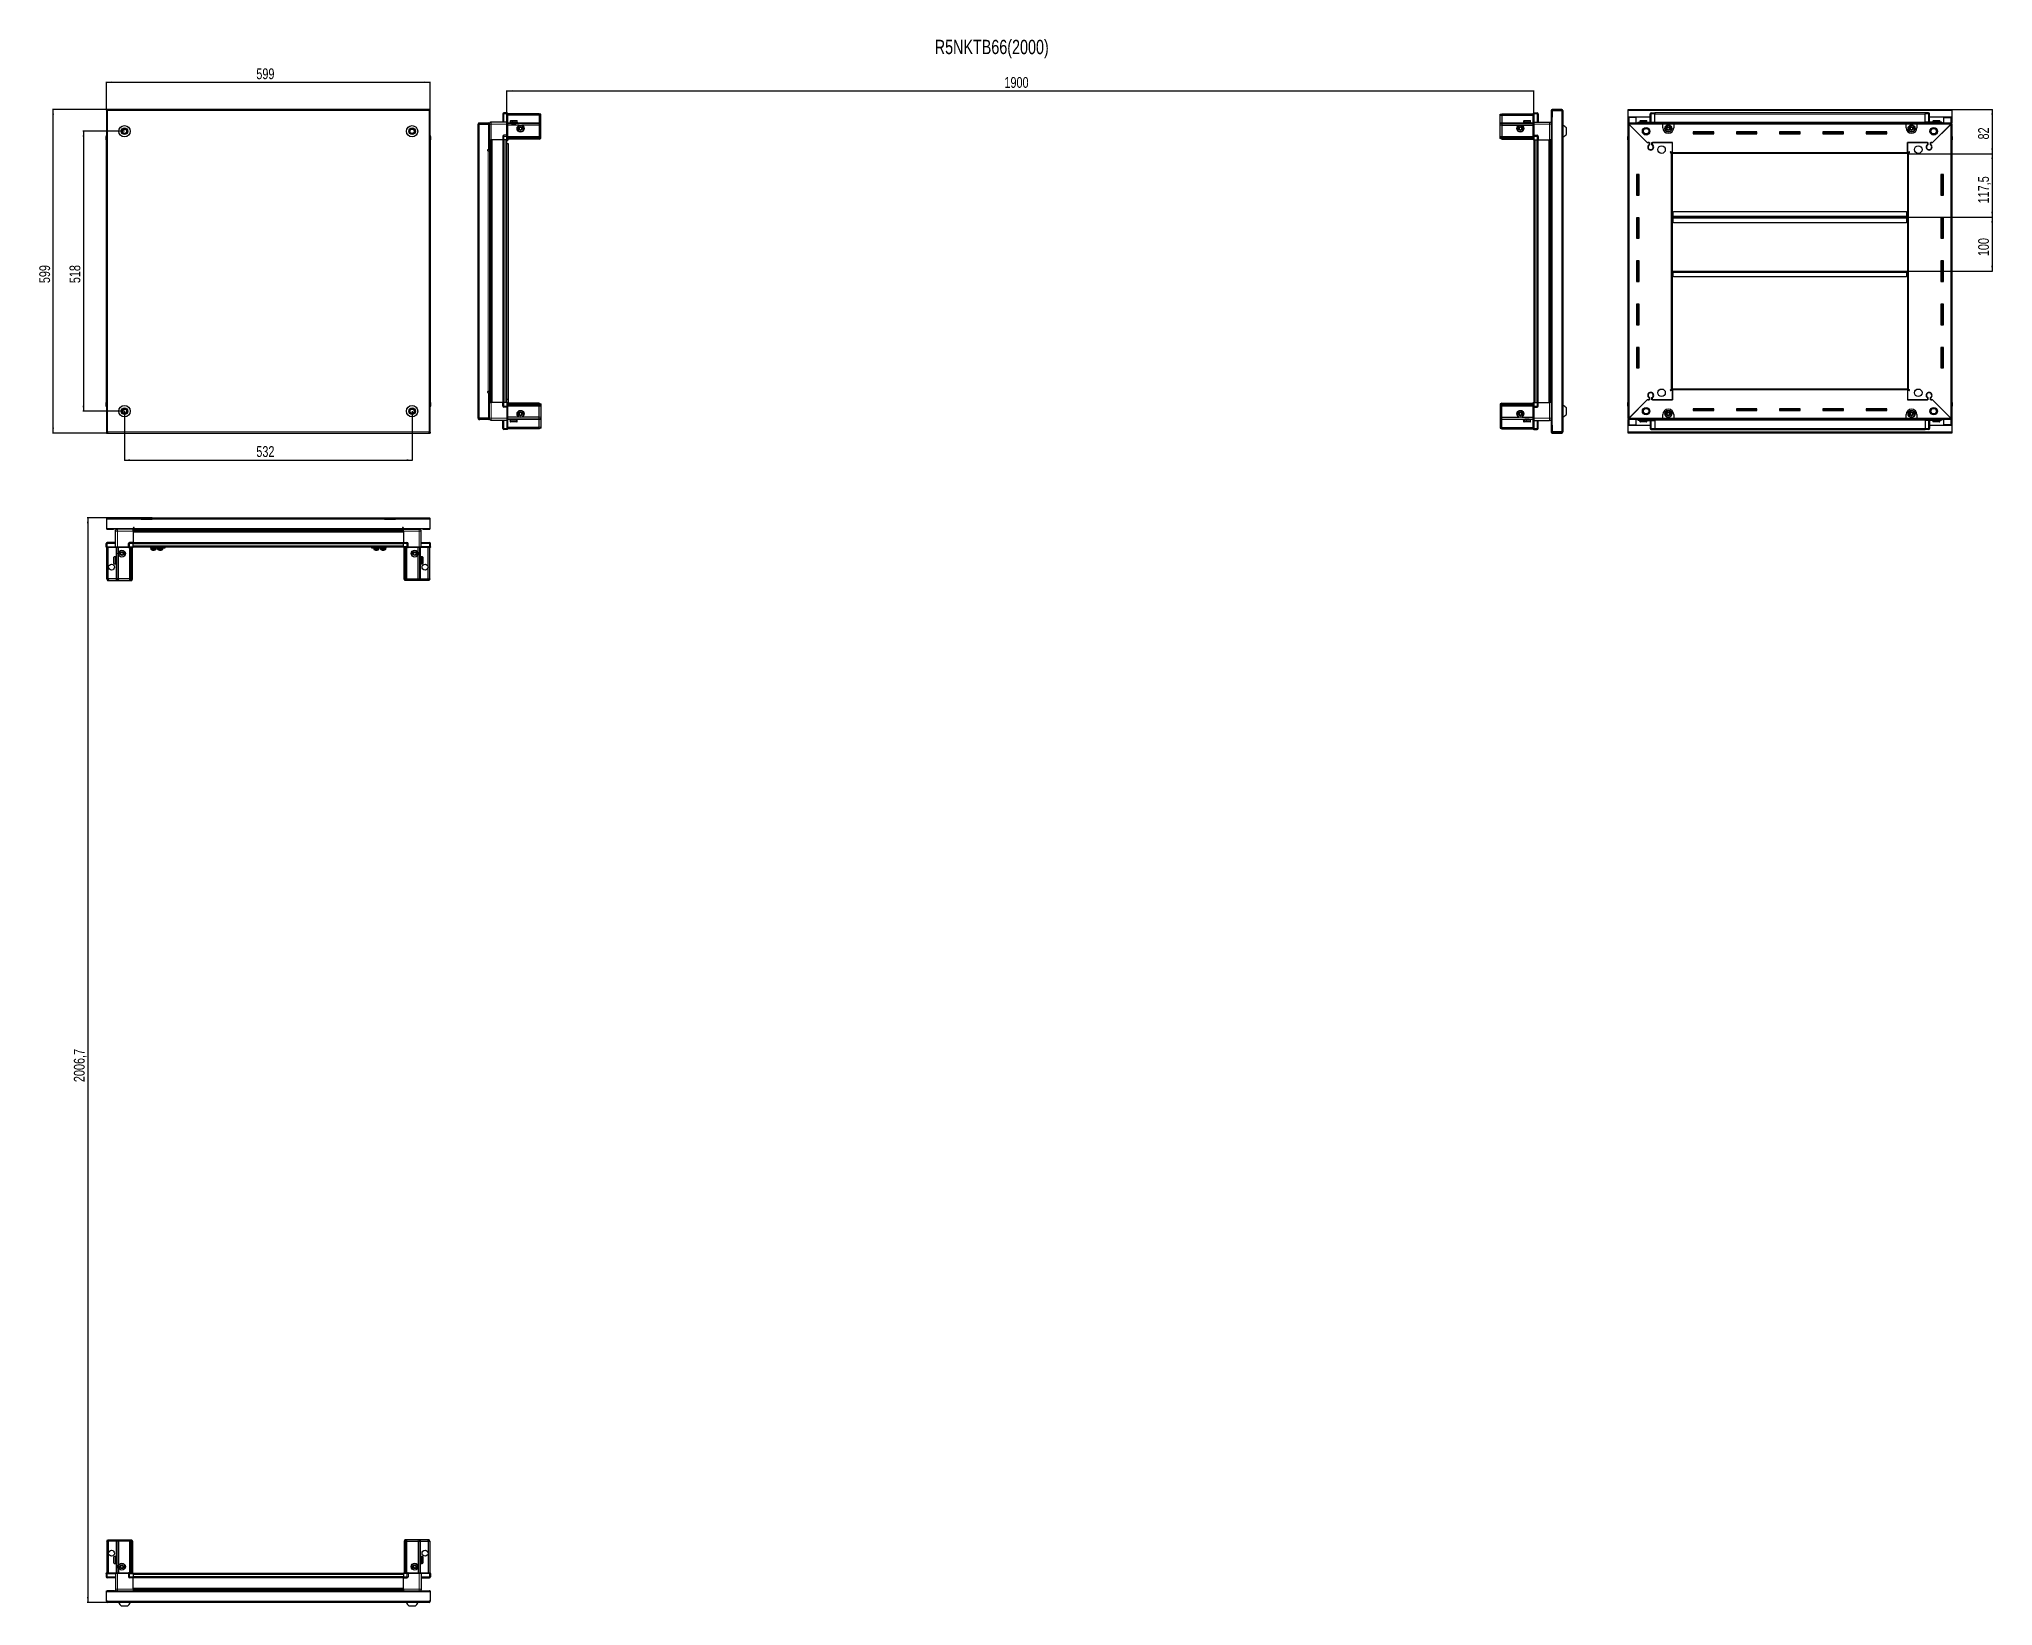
# Model space of a CAD drawing. Header units: millimetres. Extents: x 899 to 4514, y -976 to 1923.
import ezdxf

# ---------------------------------------------------------------- set-up
doc = ezdxf.new("R2010")
doc.units = ezdxf.units.MM
doc.layers.add('FORMAT', color=7, linetype='Continuous')
doc.styles.add('SLDTEXTSTYLE0', font='TXT', dxfattribs={"width": 0.75})
doc.dimstyles.new('SLDDIMSTYLE0', dxfattribs={"dimtxt": 20, "dimasz": 10, "dimexe": 0, "dimexo": 0.0625, "dimgap": 5, "dimtad": 2, "dimdec": 1, "dimrnd": 1e-09, "dimzin": 12, "dimdsep": 46, "dimtxsty": 'SLDTEXTSTYLE0', "dimsah": 1, "dimcen": 0.09, "dimadec": 0, "dimazin": 3, "dimtfac": 1, "dimtofl": 0, "dimtmove": 0, "dimatfit": 3, "dimfxl": 0, "dimfrac": 2, "dimtolj": 1, "dimtzin": 12, "dimarcsym": 0})

msp = doc.modelspace()

# ---------------------------------------------------------------- texts
at = {"layer": 'FORMAT', "insert": (2556.31, 1922.07), "char_height": 26.4583, "attachment_point": 1, "style": 'SLDTEXTSTYLE0'}
msp.add_mtext('R5NKTB66(2000)', dxfattribs=at)

# ---------------------------------------------------------------- blocks, each defined once
blk = doc.blocks.new('_D')
at = {"layer": 'FORMAT'}
for p, q in [((1024, 1793.4), (924.5, 1793.4)), ((925.5, 1194.4), (925.5, 1793.4)), ((1024, 1194.4), (924.5, 1194.4))]:
    blk.add_line(p, q, dxfattribs=at)
for points in [[(925.5, 1793.4), (923.9, 1783.4), (927, 1783.4)], [(925.5, 1194.4), (927, 1204.4), (923.9, 1204.4)]]:
    blk.add_solid(points, dxfattribs=at)
at = {"layer": 'FORMAT', "insert": (899.7, 1471.8), "char_height": 20, "attachment_point": 1, "rotation": 90, "style": 'SLDTEXTSTYLE0'}
blk.add_mtext('599', dxfattribs=at)
blk = doc.blocks.new('_D_1')
at = {"layer": 'FORMAT'}
for p, q in [((1024, 1793.4), (1024, 1844.4)), ((1623, 1843.4), (1024, 1843.4)), ((1623, 1793.4), (1623, 1844.4))]:
    blk.add_line(p, q, dxfattribs=at)
for points in [[(1024, 1843.4), (1034, 1841.9), (1034, 1845)], [(1623, 1843.4), (1613, 1845), (1613, 1841.9)]]:
    blk.add_solid(points, dxfattribs=at)
at = {"layer": 'FORMAT', "insert": (1301.3, 1869.2), "char_height": 20, "attachment_point": 1, "style": 'SLDTEXTSTYLE0'}
blk.add_mtext('599', dxfattribs=at)
blk = doc.blocks.new('_D_2')
at = {"layer": 'FORMAT'}
for p, q in [((1057.5, 1234.9), (1057.5, 1143.4)), ((1589.5, 1234.9), (1589.5, 1143.4)), ((1057.5, 1144.4), (1589.5, 1144.4))]:
    blk.add_line(p, q, dxfattribs=at)
for points in [[(1057.5, 1144.4), (1067.5, 1142.9), (1067.5, 1146)], [(1589.5, 1144.4), (1579.5, 1146), (1579.5, 1142.9)]]:
    blk.add_solid(points, dxfattribs=at)
at = {"layer": 'FORMAT', "insert": (1301.3, 1170.2), "char_height": 20, "attachment_point": 1, "style": 'SLDTEXTSTYLE0'}
blk.add_mtext('532', dxfattribs=at)
blk = doc.blocks.new('_D_3')
at = {"layer": 'FORMAT'}
for p, q in [((1057.5, 1752.9), (980.5, 1752.9)), ((981.5, 1752.9), (981.5, 1234.9)), ((1057.5, 1234.9), (980.5, 1234.9))]:
    blk.add_line(p, q, dxfattribs=at)
for points in [[(981.5, 1752.9), (979.9, 1742.9), (983, 1742.9)], [(981.5, 1234.9), (983, 1244.9), (979.9, 1244.9)]]:
    blk.add_solid(points, dxfattribs=at)
at = {"layer": 'FORMAT', "insert": (955.7, 1471.8), "char_height": 20, "attachment_point": 1, "rotation": 90, "style": 'SLDTEXTSTYLE0'}
blk.add_mtext('518', dxfattribs=at)
blk = doc.blocks.new('_D_4')
at = {"layer": 'FORMAT'}
for p, q in [((1764.9, 1736.9), (1764.9, 1828.4)), ((1764.9, 1827.4), (3664.9, 1827.4)), ((3664.9, 1736.9), (3664.9, 1828.4))]:
    blk.add_line(p, q, dxfattribs=at)
for points in [[(1764.9, 1827.4), (1774.9, 1825.9), (1774.9, 1829)], [(3664.9, 1827.4), (3654.9, 1829), (3654.9, 1825.9)]]:
    blk.add_solid(points, dxfattribs=at)
at = {"layer": 'FORMAT', "insert": (2685.3, 1853.2), "char_height": 20, "attachment_point": 1, "style": 'SLDTEXTSTYLE0'}
blk.add_mtext('1900', dxfattribs=at)
blk = doc.blocks.new('_D_5')
at = {"layer": 'FORMAT'}
for p, q in [((4437.9, 1793.4), (4513.4, 1793.4)), ((4512.4, 1793.4), (4512.4, 1711.4)), ((4355.9, 1711.4), (4513.4, 1711.4))]:
    blk.add_line(p, q, dxfattribs=at)
for points in [[(4512.4, 1793.4), (4510.9, 1783.4), (4513.9, 1783.4)], [(4512.4, 1711.4), (4513.9, 1721.4), (4510.9, 1721.4)]]:
    blk.add_solid(points, dxfattribs=at)
at = {"layer": 'FORMAT', "insert": (4486.6, 1737.7), "char_height": 20, "attachment_point": 1, "rotation": 90, "style": 'SLDTEXTSTYLE0'}
blk.add_mtext('82', dxfattribs=at)
blk = doc.blocks.new('_D_6')
at = {"layer": 'FORMAT'}
for p, q in [((4355.9, 1711.4), (4513.4, 1711.4)), ((4512.4, 1711.4), (4512.4, 1593.9)), ((4354.9, 1593.9), (4513.4, 1593.9))]:
    blk.add_line(p, q, dxfattribs=at)
for points in [[(4512.4, 1711.4), (4510.9, 1701.4), (4513.9, 1701.4)], [(4512.4, 1593.9), (4513.9, 1603.9), (4510.9, 1603.9)]]:
    blk.add_solid(points, dxfattribs=at)
at = {"layer": 'FORMAT', "insert": (4486.6, 1619.4), "char_height": 20, "attachment_point": 1, "rotation": 90, "style": 'SLDTEXTSTYLE0'}
blk.add_mtext('117,5', dxfattribs=at)
blk = doc.blocks.new('_D_7')
at = {"layer": 'FORMAT'}
for p, q in [((4354.9, 1593.9), (4513.4, 1593.9)), ((4512.4, 1593.9), (4512.4, 1493.9)), ((4354.9, 1493.9), (4513.4, 1493.9))]:
    blk.add_line(p, q, dxfattribs=at)
for points in [[(4512.4, 1593.9), (4510.9, 1583.9), (4513.9, 1583.9)], [(4512.4, 1493.9), (4513.9, 1503.9), (4510.9, 1503.9)]]:
    blk.add_solid(points, dxfattribs=at)
at = {"layer": 'FORMAT', "insert": (4486.6, 1521.8), "char_height": 20, "attachment_point": 1, "rotation": 90, "style": 'SLDTEXTSTYLE0'}
blk.add_mtext('100', dxfattribs=at)
blk = doc.blocks.new('_D_8')
at = {"layer": 'FORMAT'}
for p, q in [((1108.5, 1037.4), (988.5, 1037.4)), ((989.5, 1037.4), (989.5, -969.3)), ((1026.1, -969.3), (988.5, -969.3))]:
    blk.add_line(p, q, dxfattribs=at)
for points in [[(989.5, 1037.4), (987.9, 1027.4), (991, 1027.4)], [(989.5, -969.3), (991, -959.3), (987.9, -959.3)]]:
    blk.add_solid(points, dxfattribs=at)
at = {"layer": 'FORMAT', "insert": (963.7, -6.6), "char_height": 20, "attachment_point": 1, "rotation": 90, "style": 'SLDTEXTSTYLE0'}
blk.add_mtext('2006,7', dxfattribs=at)

# ---------------------------------------------------------------- dimensions: what is measured, and where the dimension line sits
at = {"layer": 'FORMAT'}
dim = msp.add_linear_dim(base=(1023.97, 1843.43), p1=(1622.97, 1793.43), p2=(1023.97, 1793.43), dimstyle='SLDDIMSTYLE0', dxfattribs=at)
dim.commit()
dim.dimension.update_dxf_attribs({"geometry": '_D_1', "text_midpoint": (1323.47, 1843.43), "dimtype": 160})
for base, p1, p2, angle, picture, middle in [((3664.9, 1827.43), (1764.9, 1736.93), (3664.9, 1736.93), 0, '_D_4', (2714.9, 1827.43)), ((925.47, 1793.43), (1023.97, 1194.43), (1023.97, 1793.43), 90, '_D', (925.47, 1493.93)), ((4512.4, 1711.43), (4437.9, 1793.43), (4355.9, 1711.43), 90, '_D_5', (4512.4, 1752.43)), ((981.47, 1234.93), (1057.47, 1752.93), (1057.47, 1234.93), 90, '_D_3', (981.47, 1493.93)), ((4512.4, 1593.93), (4355.9, 1711.43), (4354.9, 1593.93), 90, '_D_6', (4512.4, 1652.68)), ((4512.4, 1493.93), (4354.9, 1593.93), (4354.9, 1493.93), 90, '_D_7', (4512.4, 1543.93)), ((1589.47, 1144.43), (1057.47, 1234.93), (1589.47, 1234.93), 0, '_D_2', (1323.47, 1144.43)), ((989.47, -969.32), (1108.47, 1037.38), (1026.07, -969.32), 90, '_D_8', (989.47, 34.03))]:
    dim = msp.add_linear_dim(base=base, p1=p1, p2=p2, angle=angle, dimstyle='SLDDIMSTYLE0', dxfattribs=at)
    dim.commit()
    dim.dimension.update_dxf_attribs({"geometry": picture, "text_midpoint": middle, "dimtype": 160})

# ---------------------------------------------------------------- linework, layer by layer
at = {"color": 7, "linetype": 'Continuous', "lineweight": 25}
for p, q in [((1023.97, 1791.93), (1023.97, 1793.43)), ((1026.07, 1793.43), (1023.97, 1793.43)), ((1023.97, 1791.93), (1026.07, 1791.93)), ((1023.97, 1791.93), (1023.97, 1791.33)), ((1023.97, 1791.33), (1023.97, 1196.53)), ((1023.97, 1791.33), (1026.07, 1791.33)), ((1026.07, 1793.43), (1026.07, 1791.33)), ((1620.87, 1793.43), (1026.07, 1793.43)), ((1620.87, 1791.33), (1620.87, 1793.43)), ((1622.97, 1793.43), (1620.87, 1793.43)), ((1620.87, 1791.93), (1622.97, 1791.93)), ((1620.87, 1791.33), (1622.97, 1791.33)), ((1622.97, 1791.93), (1622.97, 1793.43)), ((1622.97, 1791.33), (1622.97, 1791.93)), ((1622.97, 1196.53), (1622.97, 1791.33)), ((1757.05, 1784.93), (1757.05, 1769.93)), ((1765.05, 1786.93), (1759.05, 1786.93)), ((1765.05, 1786.93), (1765.38, 1786.93)), ((1765.05, 1786.93), (1765.05, 1784.93)), ((1765.05, 1770.13), (1765.05, 1784.93)), ((1765.05, 1770.13), (1765.05, 1784.93)), ((1766.25, 1786.43), (1765.38, 1786.93)), ((1766.25, 1784.93), (1766.25, 1786.43)), ((1824.55, 1785.43), (1766.25, 1785.43)), ((1766.25, 1784.93), (1766.25, 1770.13)), ((1824.55, 1782.93), (1766.25, 1782.93)), ((1771.05, 1771.83), (1771.05, 1769.43)), ((1771.85, 1772.63), (1779.02, 1772.63)), ((1779.02, 1772.63), (1783.25, 1772.63)), ((1784.05, 1769.43), (1784.05, 1771.83)), ((1824.55, 1785.43), (1824.55, 1782.93)), ((1827.55, 1784.63), (1824.55, 1785.43)), ((1824.55, 1782.93), (1824.55, 1768.43)), ((1827.55, 1782.78), (1824.55, 1782.93)), ((1827.55, 1782.78), (1827.55, 1784.63)), ((1827.55, 1768.43), (1827.55, 1782.78)), ((3602.25, 1784.63), (3605.25, 1785.43)), ((3602.25, 1782.78), (3602.25, 1784.63)), ((3602.25, 1782.78), (3605.25, 1782.93)), ((3602.25, 1768.43), (3602.25, 1782.78)), ((3605.25, 1785.43), (3605.25, 1782.93)), ((3605.25, 1785.43), (3663.55, 1785.43)), ((3605.25, 1782.93), (3605.25, 1768.43)), ((3605.25, 1782.93), (3663.55, 1782.93)), ((3645.75, 1771.83), (3645.75, 1768.93)), ((3646.55, 1772.63), (3657.95, 1772.63)), ((3658.75, 1768.93), (3658.75, 1771.83)), ((3664.41, 1786.93), (3663.55, 1786.43)), ((3664.41, 1786.93), (3663.55, 1786.43)), ((3663.55, 1786.43), (3663.55, 1784.93)), ((3663.55, 1770.13), (3663.55, 1784.93)), ((3664.75, 1786.93), (3664.41, 1786.93)), ((3664.75, 1786.93), (3664.41, 1786.93)), ((3664.75, 1786.93), (3664.75, 1786.93)), ((3664.75, 1784.93), (3664.75, 1786.93)), ((3664.75, 1786.93), (3670.75, 1786.93)), ((3664.75, 1784.93), (3664.75, 1770.13)), ((3672.75, 1784.93), (3672.75, 1769.93)), ((3696.65, 1778.43), (3696.65, 1209.43)), ((3696.65, 1778.43), (3698.75, 1778.43)), ((3696.75, 1791.33), (3696.75, 1778.93)), ((3696.75, 1778.93), (3698.25, 1778.93)), ((3698.25, 1791.33), (3698.25, 1778.93)), ((3698.75, 1778.43), (3698.75, 1791.33)), ((3698.75, 1791.33), (3716.15, 1791.33)), ((3716.15, 1793.43), (3698.85, 1793.43)), ((3716.15, 1791.93), (3698.85, 1791.93)), ((3716.15, 1791.93), (3716.15, 1793.43)), ((3716.15, 1791.33), (3718.25, 1791.33)), ((3718.25, 1791.33), (3718.25, 1196.53)), ((3838.9, 1791.33), (3838.9, 1793.43)), ((3838.9, 1793.43), (4437.9, 1793.43)), ((3838.9, 1778.93), (3838.9, 1791.33)), ((3879.9, 1778.93), (3838.9, 1778.93)), ((3838.9, 1778.43), (3838.9, 1778.93)), ((3838.9, 1768.18), (3838.9, 1778.43)), ((3838.9, 1778.43), (3841, 1778.43)), ((3840.4, 1778.43), (3840.4, 1778.93)), ((3853.9, 1778.43), (3841, 1778.43)), ((3853.9, 1768.18), (3853.9, 1778.43)), ((3860.9, 1771.83), (3860.9, 1769.93)), ((3861.7, 1772.63), (3873.1, 1772.63)), ((3873.9, 1769.93), (3873.9, 1771.83)), ((3879.9, 1769.93), (3879.9, 1784.93)), ((3880.58, 1786.43), (3880.58, 1786.43)), ((3881.9, 1786.93), (3888.4, 1786.93)), ((3881.9, 1786.93), (3888.4, 1786.93)), ((3888.4, 1786.93), (3888.4, 1786.93)), ((3888.4, 1786.93), (3888.4, 1786.93)), ((3888.4, 1786.93), (3888.4, 1784.93)), ((4388.4, 1786.78), (3888.4, 1786.78)), ((3888.4, 1769.93), (3888.4, 1784.93)), ((4388.4, 1786.93), (4388.4, 1786.93)), ((4394.9, 1786.93), (4388.4, 1786.93)), ((4394.9, 1786.93), (4388.4, 1786.93)), ((4388.4, 1786.93), (4388.4, 1784.93)), ((4388.4, 1769.93), (4388.4, 1784.93)), ((4396.9, 1784.93), (4396.9, 1784.93)), ((4396.9, 1769.93), (4396.9, 1784.93)), ((4437.9, 1778.93), (4396.9, 1778.93)), ((4402.9, 1771.83), (4402.9, 1769.93)), ((4403.7, 1772.63), (4415.1, 1772.63)), ((4415.9, 1769.93), (4415.9, 1771.83)), ((4422.9, 1768.18), (4422.9, 1778.43)), ((4422.9, 1778.43), (4435.8, 1778.43)), ((4435.8, 1778.43), (4437.9, 1778.43)), ((4436.4, 1778.43), (4436.4, 1778.93)), ((4437.9, 1793.43), (4437.9, 1791.33)), ((4437.9, 1791.33), (4437.9, 1778.93)), ((4437.9, 1778.43), (4437.9, 1778.93)), ((4437.9, 1778.43), (4437.9, 1768.18)), ((1023.47, 1743.43), (1023.47, 1736.93)), ((1023.47, 1736.93), (1023.47, 1743.43)), ((1023.47, 1736.93), (1023.47, 1736.93)), ((1023.97, 1736.93), (1023.47, 1736.93)), ((1023.62, 1736.93), (1023.62, 1250.93)), ((1622.97, 1744.76), (1622.97, 1744.76)), ((1622.97, 1736.93), (1623.47, 1736.93)), ((1623.32, 1250.93), (1623.32, 1736.93)), ((1623.47, 1743.43), (1623.47, 1736.93)), ((1623.47, 1736.93), (1623.47, 1743.43)), ((1623.47, 1736.93), (1623.47, 1736.93)), ((1623.47, 1736.93), (1623.47, 1736.93)), ((1713.05, 1766.08), (1711.55, 1766.08)), ((1711.55, 1765.58), (1711.55, 1766.08)), ((1711.55, 1222.28), (1711.55, 1765.58)), ((1713.65, 1766.68), (1713.65, 1768.18)), ((1713.65, 1768.18), (1714.55, 1768.18)), ((1713.65, 1766.68), (1714.55, 1766.68)), ((1713.65, 1766.18), (1731.05, 1766.18)), ((1714.55, 1766.68), (1714.55, 1768.18)), ((1714.55, 1768.18), (1731.05, 1768.18)), ((1714.55, 1766.68), (1731.05, 1766.68)), ((1731.05, 1766.68), (1731.05, 1768.18)), ((1732.55, 1766.18), (1731.05, 1766.18)), ((1731.05, 1766.18), (1731.05, 1718.68)), ((1731.05, 1739.68), (1732.55, 1739.68)), ((1732.55, 1736.93), (1731.05, 1736.93)), ((1732.55, 1765.93), (1732.55, 1736.93)), ((1733.2, 1250.93), (1733.2, 1736.93)), ((1734.99, 1736.93), (1734.99, 1250.93)), ((1735.03, 1736.93), (1735.03, 1250.93)), ((1765.05, 1769.93), (1736.05, 1769.93)), ((1757.05, 1736.93), (1736.05, 1736.93)), ((1757.05, 1743.43), (1757.05, 1736.93)), ((1757.05, 1736.93), (1759.05, 1736.93)), ((1757.7, 1250.93), (1757.7, 1736.93)), ((1765.05, 1745.43), (1759.05, 1745.43)), ((1765.05, 1736.93), (1759.05, 1736.93)), ((1764.9, 1250.93), (1764.9, 1736.93)), ((1765.05, 1769.93), (1765.05, 1770.13)), ((1765.05, 1769.93), (1766.25, 1769.93)), ((1765.05, 1765.93), (1765.05, 1769.93)), ((1765.05, 1745.63), (1765.05, 1765.93)), ((1765.05, 1745.43), (1765.05, 1745.63)), ((1765.05, 1745.43), (1765.05, 1743.43)), ((1765.05, 1745.43), (1766.25, 1745.43)), ((1765.05, 1736.93), (1765.05, 1743.43)), ((1765.05, 1736.93), (1765.05, 1743.43)), ((1765.05, 1736.93), (1765.38, 1736.93)), ((1765.05, 1736.93), (1765.05, 1736.93)), ((1765.38, 1736.93), (1765.38, 1743.43)), ((1766.25, 1736.93), (1765.38, 1736.93)), ((1765.38, 1736.93), (1765.38, 1736.93)), ((1766.25, 1770.13), (1766.25, 1769.93)), ((1766.25, 1769.93), (1766.25, 1765.93)), ((1824.55, 1767.43), (1766.25, 1767.43)), ((1766.25, 1765.93), (1766.25, 1745.63)), ((1787.55, 1763.93), (1766.25, 1763.93)), ((1766.25, 1745.63), (1766.25, 1745.43)), ((1766.25, 1744.76), (1766.25, 1745.43)), ((1766.25, 1744.76), (1766.25, 1736.93)), ((1824.55, 1742.43), (1766.25, 1742.43)), ((1824.55, 1741.43), (1766.25, 1741.43)), ((1824.55, 1739.93), (1766.25, 1739.93)), ((1824.55, 1738.43), (1766.25, 1738.43)), ((1771.05, 1769.43), (1771.05, 1768.93)), ((1771.05, 1768.93), (1771.18, 1768.93)), ((1771.37, 1769.43), (1771.18, 1769.43)), ((1771.18, 1769.43), (1771.18, 1768.93)), ((1771.18, 1768.93), (1771.37, 1768.93)), ((1771.37, 1769.43), (1771.37, 1768.93)), ((1771.37, 1768.93), (1771.9, 1768.93)), ((1772.3, 1769.43), (1771.9, 1769.43)), ((1771.9, 1769.43), (1771.9, 1768.93)), ((1771.9, 1768.93), (1772.3, 1768.93)), ((1772.3, 1769.43), (1772.3, 1768.93)), ((1772.3, 1768.93), (1773.17, 1768.93)), ((1773.15, 1768.93), (1773.15, 1768.83)), ((1773.15, 1768.83), (1781.95, 1768.83)), ((1773.74, 1769.43), (1773.17, 1769.43)), ((1773.17, 1769.43), (1773.17, 1768.93)), ((1773.17, 1768.93), (1773.74, 1768.93)), ((1773.55, 1768.43), (1774.24, 1767.95)), ((1773.55, 1768.43), (1778.58, 1768.43)), ((1774.24, 1767.95), (1773.55, 1767.47)), ((1773.55, 1767.47), (1773.55, 1767.43)), ((1773.55, 1767.47), (1778.58, 1767.47)), ((1773.74, 1769.43), (1773.74, 1768.93)), ((1773.74, 1768.93), (1774.87, 1768.93)), ((1774.24, 1767.95), (1778.4, 1767.95)), ((1775.56, 1769.43), (1774.87, 1769.43)), ((1774.87, 1769.43), (1774.87, 1768.93)), ((1774.87, 1768.93), (1775.56, 1768.93)), ((1775.56, 1769.43), (1775.56, 1768.93)), ((1775.56, 1768.93), (1776.83, 1768.93)), ((1777.57, 1769.43), (1776.83, 1769.43)), ((1776.83, 1769.43), (1776.83, 1768.93)), ((1776.83, 1768.93), (1777.06, 1768.93)), ((1777.06, 1769.43), (1777.06, 1768.93)), ((1777.56, 1769.43), (1777.56, 1768.93)), ((1777.56, 1768.93), (1777.57, 1768.93)), ((1777.57, 1769.43), (1777.57, 1768.93)), ((1777.57, 1768.93), (1778.86, 1768.93)), ((1778.4, 1767.95), (1780.86, 1767.95)), ((1778.58, 1768.43), (1781.55, 1768.43)), ((1778.58, 1767.47), (1781.55, 1767.47)), ((1779.58, 1769.43), (1778.86, 1769.43)), ((1778.86, 1769.43), (1778.86, 1768.93)), ((1778.92, 1769.43), (1778.92, 1768.93)), ((1778.92, 1768.93), (1779.58, 1768.93)), ((1779.58, 1769.43), (1779.58, 1768.93)), ((1779.58, 1768.93), (1780.77, 1768.93)), ((1781.39, 1769.43), (1780.77, 1769.43)), ((1780.77, 1769.43), (1780.77, 1768.93)), ((1780.77, 1768.93), (1781.39, 1768.93)), ((1780.86, 1767.95), (1781.55, 1768.43)), ((1781.55, 1767.47), (1780.86, 1767.95)), ((1781.39, 1769.43), (1781.39, 1768.93)), ((1781.39, 1768.93), (1782.35, 1768.93)), ((1781.55, 1767.43), (1781.55, 1767.47)), ((1781.95, 1768.83), (1781.95, 1768.93)), ((1782.82, 1769.43), (1782.35, 1769.43)), ((1782.35, 1769.43), (1782.35, 1768.93)), ((1782.35, 1768.93), (1782.82, 1768.93)), ((1782.82, 1769.43), (1782.82, 1768.93)), ((1782.82, 1768.93), (1783.47, 1768.93)), ((1783.74, 1769.43), (1783.47, 1769.43)), ((1783.47, 1769.43), (1783.47, 1768.93)), ((1783.47, 1768.93), (1783.74, 1768.93)), ((1783.74, 1769.43), (1783.74, 1768.93)), ((1783.74, 1768.93), (1784.01, 1768.93)), ((1784.05, 1769.43), (1784.01, 1769.43)), ((1784.01, 1769.43), (1784.01, 1768.93)), ((1784.01, 1768.93), (1784.05, 1768.93)), ((1784.05, 1769.43), (1784.05, 1768.93)), ((1824.55, 1763.93), (1792.55, 1763.93)), ((1824.55, 1768.43), (1824.55, 1767.43)), ((1824.55, 1767.43), (1824.55, 1763.93)), ((1827.55, 1766.63), (1824.55, 1767.43)), ((1824.55, 1763.93), (1824.55, 1743.43)), ((1824.55, 1763.93), (1827.55, 1763.6)), ((1824.55, 1743.43), (1824.55, 1742.43)), ((1824.55, 1742.43), (1824.55, 1741.43)), ((1824.55, 1742.43), (1827.55, 1741.63)), ((1824.55, 1741.43), (1824.55, 1739.93)), ((1824.55, 1741.43), (1827.55, 1740.89)), ((1824.55, 1739.93), (1827.55, 1740.39)), ((1824.55, 1739.93), (1824.55, 1738.43)), ((1824.55, 1738.43), (1827.55, 1739.24)), ((1827.55, 1766.63), (1827.55, 1768.43)), ((1827.55, 1763.6), (1827.55, 1766.63)), ((1827.55, 1743.43), (1827.55, 1763.6)), ((1827.55, 1741.63), (1827.55, 1743.43)), ((1827.55, 1740.89), (1827.55, 1741.63)), ((1827.55, 1740.39), (1827.55, 1740.89)), ((1827.55, 1739.24), (1827.55, 1740.39)), ((3602.25, 1766.63), (3602.25, 1768.43)), ((3602.25, 1766.63), (3605.25, 1767.43)), ((3602.25, 1763.6), (3602.25, 1766.63)), ((3605.25, 1763.93), (3602.25, 1763.6)), ((3602.25, 1743.43), (3602.25, 1763.6)), ((3602.25, 1741.63), (3602.25, 1743.43)), ((3605.25, 1742.43), (3602.25, 1741.63)), ((3602.25, 1740.89), (3602.25, 1741.63)), ((3605.25, 1741.43), (3602.25, 1740.89)), ((3602.25, 1740.39), (3602.25, 1740.89)), ((3605.25, 1739.93), (3602.25, 1740.39)), ((3602.25, 1739.24), (3602.25, 1740.39)), ((3605.25, 1738.43), (3602.25, 1739.24)), ((3605.25, 1768.43), (3605.25, 1767.43)), ((3605.25, 1767.43), (3605.25, 1763.93)), ((3605.25, 1767.43), (3663.55, 1767.43)), ((3605.25, 1763.93), (3605.25, 1743.43)), ((3605.25, 1763.93), (3637.25, 1763.93)), ((3605.25, 1743.43), (3605.25, 1742.43)), ((3605.25, 1742.43), (3605.25, 1741.43)), ((3605.25, 1742.43), (3663.55, 1742.43)), ((3605.25, 1741.43), (3663.55, 1741.43)), ((3605.25, 1741.43), (3605.25, 1739.93)), ((3605.25, 1739.93), (3663.55, 1739.93)), ((3605.25, 1739.93), (3605.25, 1738.43)), ((3605.25, 1738.43), (3663.55, 1738.43)), ((3642.25, 1763.93), (3663.55, 1763.93)), ((3645.75, 1768.93), (3645.79, 1768.93)), ((3645.91, 1769.43), (3645.79, 1769.43)), ((3645.79, 1769.43), (3645.79, 1768.93)), ((3645.79, 1768.93), (3645.91, 1768.93)), ((3645.91, 1769.43), (3645.91, 1768.93)), ((3645.91, 1768.93), (3646.32, 1768.93)), ((3646.66, 1769.43), (3646.32, 1769.43)), ((3646.32, 1769.43), (3646.32, 1768.93)), ((3646.32, 1768.93), (3646.66, 1768.93)), ((3646.66, 1769.43), (3646.66, 1768.93)), ((3646.66, 1768.93), (3647.43, 1768.93)), ((3647.95, 1769.43), (3647.43, 1769.43)), ((3647.43, 1769.43), (3647.43, 1768.93)), ((3647.43, 1768.93), (3647.95, 1768.93)), ((3647.85, 1768.93), (3647.85, 1768.83)), ((3647.85, 1768.83), (3656.65, 1768.83)), ((3647.95, 1769.43), (3647.95, 1768.93)), ((3647.95, 1768.93), (3649.01, 1768.93)), ((3648.25, 1768.43), (3648.94, 1767.95)), ((3648.25, 1768.43), (3656.25, 1768.43)), ((3648.94, 1767.95), (3648.25, 1767.47)), ((3648.25, 1767.47), (3648.25, 1767.43)), ((3648.25, 1767.47), (3656.25, 1767.47)), ((3648.94, 1767.95), (3655.56, 1767.95)), ((3649.67, 1769.43), (3649.01, 1769.43)), ((3649.01, 1769.43), (3649.01, 1768.93)), ((3649.01, 1768.93), (3649.67, 1768.93)), ((3649.67, 1769.43), (3649.67, 1768.93)), ((3649.67, 1768.93), (3650.91, 1768.93)), ((3651.64, 1769.43), (3650.91, 1769.43)), ((3650.91, 1769.43), (3650.91, 1768.93)), ((3650.91, 1768.93), (3651.34, 1768.93)), ((3651.34, 1769.43), (3651.34, 1768.93)), ((3651.64, 1769.43), (3651.64, 1768.93)), ((3651.64, 1768.93), (3652.94, 1768.93)), ((3653.67, 1769.43), (3652.94, 1769.43)), ((3652.94, 1769.43), (3652.94, 1768.93)), ((3653.21, 1769.43), (3653.21, 1768.93)), ((3653.21, 1768.93), (3653.67, 1768.93)), ((3653.67, 1769.43), (3653.67, 1768.93)), ((3653.67, 1768.93), (3654.9, 1768.93)), ((3655.56, 1769.43), (3654.9, 1769.43)), ((3654.9, 1769.43), (3654.9, 1768.93)), ((3654.9, 1768.93), (3655.56, 1768.93)), ((3655.56, 1769.43), (3655.56, 1768.93)), ((3655.56, 1768.93), (3656.61, 1768.93)), ((3655.56, 1767.95), (3656.25, 1768.43)), ((3656.25, 1767.47), (3655.56, 1767.95)), ((3656.25, 1767.43), (3656.25, 1767.47)), ((3657.13, 1769.43), (3656.61, 1769.43)), ((3656.61, 1769.43), (3656.61, 1768.93)), ((3656.61, 1768.93), (3657.13, 1768.93)), ((3656.65, 1768.83), (3656.65, 1768.93)), ((3657.13, 1769.43), (3657.13, 1768.93)), ((3657.13, 1768.93), (3657.88, 1768.93)), ((3658.22, 1769.43), (3657.88, 1769.43)), ((3657.88, 1769.43), (3657.88, 1768.93)), ((3657.88, 1768.93), (3658.22, 1768.93)), ((3658.22, 1769.43), (3658.22, 1768.93)), ((3658.22, 1768.93), (3658.61, 1768.93)), ((3658.72, 1769.43), (3658.61, 1769.43)), ((3658.61, 1769.43), (3658.61, 1768.93)), ((3658.61, 1768.93), (3658.72, 1768.93)), ((3658.72, 1769.43), (3658.72, 1768.93)), ((3658.72, 1768.93), (3658.75, 1768.93)), ((3663.55, 1769.93), (3663.55, 1770.13)), ((3664.75, 1769.93), (3663.55, 1769.93)), ((3663.55, 1765.93), (3663.55, 1769.93)), ((3663.55, 1745.63), (3663.55, 1765.93)), ((3663.55, 1745.43), (3663.55, 1745.63)), ((3664.75, 1745.43), (3663.55, 1745.43)), ((3663.55, 1745.43), (3663.55, 1744.76)), ((3663.55, 1736.93), (3663.55, 1744.76)), ((3664.41, 1736.93), (3663.55, 1736.93)), ((3664.41, 1743.43), (3664.41, 1736.93)), ((3664.75, 1736.93), (3664.41, 1736.93)), ((3664.75, 1770.13), (3664.75, 1769.93)), ((3664.75, 1769.93), (3664.75, 1765.93)), ((3664.75, 1769.93), (3693.75, 1769.93)), ((3664.75, 1765.93), (3664.75, 1745.63)), ((3664.75, 1745.63), (3664.75, 1745.43)), ((3664.75, 1743.43), (3664.75, 1745.43)), ((3664.75, 1743.43), (3664.75, 1745.43)), ((3664.75, 1745.43), (3670.75, 1745.43)), ((3664.75, 1743.43), (3664.75, 1736.93)), ((3664.75, 1736.93), (3670.75, 1736.93)), ((3664.9, 1736.93), (3664.9, 1250.93)), ((3672.75, 1736.93), (3670.75, 1736.93)), ((3672.1, 1736.93), (3672.1, 1250.93)), ((3672.75, 1743.43), (3672.75, 1736.93)), ((3672.75, 1736.93), (3693.75, 1736.93)), ((3694.77, 1250.93), (3694.77, 1736.93)), ((3694.81, 1250.93), (3694.81, 1736.93)), ((3696.6, 1736.93), (3696.6, 1250.93)), ((3724.85, 1746.93), (3724.85, 1758.93)), ((3838.4, 1743.43), (3838.4, 1736.93)), ((3838.4, 1736.93), (3838.4, 1743.43)), ((3838.4, 1736.93), (3838.4, 1736.93)), ((3838.9, 1736.93), (3838.4, 1736.93)), ((3838.55, 1736.93), (3838.55, 1250.93)), ((3838.9, 1766.68), (3838.9, 1768.18)), ((3838.9, 1768.18), (3839.9, 1768.18)), ((3838.9, 1766.18), (3838.9, 1766.68)), ((3838.9, 1766.68), (3839.9, 1766.68)), ((3838.9, 1221.68), (3838.9, 1766.18)), ((3840.4, 1766.18), (3838.9, 1766.18)), ((3839.9, 1766.68), (3839.9, 1768.18)), ((3839.9, 1768.18), (3903.4, 1768.18)), ((3840.5, 1766.08), (3874.4, 1732.18)), ((3875.1, 1731.48), (3841, 1765.58)), ((3859.4, 1769.93), (3888.4, 1769.93)), ((3888.33, 1768.18), (3888.4, 1769.9)), ((3888.4, 1769.93), (3888.4, 1769.43)), ((3888.4, 1768.78), (4388.4, 1768.78)), ((3903.4, 1766.08), (3903.4, 1768.18)), ((3903.4, 1768.18), (3923.4, 1768.18)), ((3903.4, 1766.68), (3923.4, 1766.68)), ((3903.4, 1759.18), (3903.4, 1766.08)), ((3923.4, 1768.18), (3923.4, 1766.08)), ((3923.4, 1768.18), (4353.4, 1768.18)), ((3923.4, 1766.08), (3923.4, 1759.18)), ((3997.4, 1751.93), (3959.4, 1751.93)), ((3959.4, 1751.93), (3959.4, 1748.43)), ((3997.4, 1749.18), (3959.4, 1749.18)), ((3959.4, 1748.43), (3997.4, 1748.43)), ((3997.4, 1748.43), (3997.4, 1751.93)), ((4077.4, 1751.93), (4039.4, 1751.93)), ((4039.4, 1751.93), (4039.4, 1748.43)), ((4077.4, 1749.18), (4039.4, 1749.18)), ((4039.4, 1748.43), (4077.4, 1748.43)), ((4077.4, 1748.43), (4077.4, 1751.93)), ((4157.4, 1751.93), (4119.4, 1751.93)), ((4119.4, 1751.93), (4119.4, 1748.43)), ((4157.4, 1749.18), (4119.4, 1749.18)), ((4119.4, 1748.43), (4157.4, 1748.43)), ((4157.4, 1748.43), (4157.4, 1751.93)), ((4237.4, 1751.93), (4199.4, 1751.93)), ((4199.4, 1751.93), (4199.4, 1748.43)), ((4237.4, 1749.18), (4199.4, 1749.18)), ((4199.4, 1748.43), (4237.4, 1748.43)), ((4237.4, 1748.43), (4237.4, 1751.93)), ((4317.4, 1751.93), (4279.4, 1751.93)), ((4279.4, 1751.93), (4279.4, 1748.43)), ((4317.4, 1749.18), (4279.4, 1749.18)), ((4279.4, 1748.43), (4317.4, 1748.43)), ((4317.4, 1748.43), (4317.4, 1751.93)), ((4353.4, 1766.08), (4353.4, 1768.18)), ((4353.4, 1768.18), (4373.4, 1768.18)), ((4353.4, 1766.68), (4373.4, 1766.68)), ((4353.4, 1759.18), (4353.4, 1766.08)), ((4373.4, 1768.18), (4436.9, 1768.18)), ((4373.4, 1768.18), (4373.4, 1766.08)), ((4373.4, 1766.08), (4373.4, 1759.18)), ((4388.4, 1769.93), (4388.4, 1769.43)), ((4417.4, 1769.93), (4388.4, 1769.93)), ((4388.4, 1769.9), (4388.48, 1768.18)), ((4435.8, 1765.58), (4401.7, 1731.48)), ((4402.4, 1732.18), (4436.3, 1766.08)), ((4436.4, 1766.18), (4437.9, 1766.18)), ((4436.9, 1766.68), (4436.9, 1768.18)), ((4436.9, 1768.18), (4437.9, 1768.18)), ((4436.9, 1766.68), (4437.9, 1766.68)), ((4437.9, 1766.68), (4437.9, 1768.18)), ((4437.9, 1766.68), (4437.9, 1766.18)), ((4437.9, 1766.18), (4437.9, 1221.68)), ((4437.9, 1744.76), (4437.9, 1744.76)), ((4437.9, 1736.93), (4438.4, 1736.93)), ((4438.25, 1250.93), (4438.25, 1736.93)), ((4438.4, 1743.43), (4438.4, 1736.93)), ((4438.4, 1736.93), (4438.4, 1743.43)), ((4438.4, 1736.93), (4438.4, 1736.93)), ((4438.4, 1736.93), (4438.4, 1736.93)), ((1731.05, 1718.68), (1729.7, 1718.68)), ((1729.7, 1716.68), (1730.45, 1716.68)), ((1730.45, 1716.68), (1732.55, 1716.68)), ((1732.55, 1716.68), (1732.55, 1271.18)), ((1764.9, 1729.93), (1767.4, 1729.93)), ((1767.4, 1729.93), (1767.4, 1256.43)), ((3874.4, 1732.18), (3878.6, 1732.18)), ((3875.8, 1732.18), (3875.1, 1731.48)), ((3877.9, 1732.18), (3875.8, 1732.18)), ((3877.9, 1732.18), (3877.9, 1728.29)), ((3878.6, 1732.18), (3878.6, 1727.9)), ((3878.9, 1719.32), (3878.9, 1718.56)), ((3883.2, 1732.18), (3920.9, 1732.18)), ((3883.2, 1727.9), (3883.2, 1732.18)), ((3883.9, 1728.29), (3883.9, 1732.18)), ((3920.9, 1732.18), (3883.9, 1732.18)), ((3918.05, 1714.93), (3920.9, 1714.93)), ((3918.8, 1712.93), (3918.05, 1712.93)), ((3918.8, 1712.93), (3920.9, 1712.93)), ((3920.9, 1713.93), (3918.9, 1713.93)), ((3918.9, 1713.93), (3918.9, 1712.93)), ((3920.9, 1713.53), (3920.9, 1732.18)), ((3920.9, 1714.93), (3920.9, 1732.18)), ((3920.9, 1711.43), (3920.9, 1713.53)), ((4355.9, 1711.43), (3920.9, 1711.43)), ((3920.9, 1276.43), (3920.9, 1711.43)), ((4355.9, 1732.18), (4393.6, 1732.18)), ((4355.9, 1713.53), (4355.9, 1732.18)), ((4355.9, 1732.18), (4355.9, 1714.93)), ((4392.9, 1732.18), (4355.9, 1732.18)), ((4355.9, 1714.93), (4358.75, 1714.93)), ((4357.9, 1713.93), (4355.9, 1713.93)), ((4355.9, 1713.53), (4355.9, 1711.43)), ((4355.9, 1712.93), (4358, 1712.93)), ((4355.9, 1711.43), (4355.9, 1276.43)), ((4357.9, 1712.93), (4357.9, 1713.93)), ((4358.75, 1712.93), (4358, 1712.93)), ((4392.9, 1732.18), (4392.9, 1728.29)), ((4393.6, 1732.18), (4393.6, 1727.9)), ((4397.9, 1719.32), (4397.9, 1718.56)), ((4398.2, 1732.18), (4402.4, 1732.18)), ((4398.2, 1727.9), (4398.2, 1732.18)), ((4401, 1732.18), (4398.9, 1732.18)), ((4398.9, 1728.29), (4398.9, 1732.18)), ((4401.7, 1731.48), (4401, 1732.18)), ((3859.4, 1672.93), (3854.4, 1672.93)), ((3854.4, 1672.93), (3854.4, 1634.93)), ((3856.55, 1634.93), (3856.55, 1672.93)), ((3858.34, 1634.93), (3858.34, 1672.93)), ((3858.38, 1634.93), (3858.38, 1672.93)), ((3859.4, 1634.93), (3859.4, 1672.93)), ((4417.4, 1672.93), (4417.4, 1634.93)), ((4422.4, 1672.93), (4417.4, 1672.93)), ((4418.43, 1672.93), (4418.43, 1634.93)), ((4418.46, 1672.93), (4418.46, 1634.93)), ((4420.25, 1672.93), (4420.25, 1634.93)), ((4422.4, 1634.93), (4422.4, 1672.93)), ((3854.4, 1634.93), (3859.4, 1634.93)), ((4417.4, 1634.93), (4422.4, 1634.93)), ((3859.4, 1592.93), (3854.4, 1592.93)), ((3854.4, 1592.93), (3854.4, 1554.93)), ((3856.55, 1554.93), (3856.55, 1592.93)), ((3858.34, 1554.93), (3858.34, 1592.93)), ((3858.38, 1554.93), (3858.38, 1592.93)), ((3859.4, 1554.93), (3859.4, 1592.93)), ((3921.65, 1593.93), (3920.9, 1593.93)), ((3921.9, 1596.78), (3921.65, 1596.78)), ((3921.65, 1596.78), (3921.65, 1593.93)), ((3921.65, 1593.93), (3921.65, 1591.08)), ((3921.65, 1591.08), (3921.9, 1591.08)), ((3922.9, 1603.93), (3921.9, 1602.93)), ((3921.9, 1602.93), (3921.9, 1596.03)), ((3921.9, 1593.93), (3921.9, 1596.03)), ((4354.9, 1593.93), (3921.9, 1593.93)), ((3921.9, 1591.83), (3921.9, 1593.93)), ((3921.9, 1591.83), (3921.9, 1584.93)), ((4353.9, 1603.93), (3922.9, 1603.93)), ((4354.9, 1602.93), (4353.9, 1603.93)), ((4354.9, 1596.03), (4354.9, 1602.93)), ((4355.15, 1596.78), (4354.9, 1596.78)), ((4354.9, 1596.03), (4354.9, 1593.93)), ((4354.9, 1593.93), (4354.9, 1591.83)), ((4354.9, 1584.93), (4354.9, 1591.83)), ((4354.9, 1591.08), (4355.15, 1591.08)), ((4355.15, 1593.93), (4355.15, 1596.78)), ((4355.9, 1593.93), (4355.15, 1593.93)), ((4355.15, 1591.08), (4355.15, 1593.93)), ((4417.4, 1592.93), (4417.4, 1554.93)), ((4422.4, 1592.93), (4417.4, 1592.93)), ((4418.43, 1592.93), (4418.43, 1554.93)), ((4418.46, 1592.93), (4418.46, 1554.93)), ((4420.25, 1592.93), (4420.25, 1554.93)), ((4422.4, 1554.93), (4422.4, 1592.93)), ((3854.4, 1554.93), (3859.4, 1554.93)), ((3921.9, 1584.93), (3922.9, 1583.93)), ((3922.9, 1583.93), (4353.9, 1583.93)), ((4353.9, 1583.93), (4354.9, 1584.93)), ((4417.4, 1554.93), (4422.4, 1554.93)), ((3859.4, 1512.93), (3854.4, 1512.93)), ((3854.4, 1512.93), (3854.4, 1474.93)), ((3856.55, 1474.93), (3856.55, 1512.93)), ((3858.34, 1474.93), (3858.34, 1512.93)), ((3858.38, 1474.93), (3858.38, 1512.93)), ((3859.4, 1474.93), (3859.4, 1512.93)), ((3920.9, 1493.93), (3921.65, 1493.93)), ((3921.65, 1493.93), (3921.65, 1491.08)), ((3921.65, 1491.08), (3921.9, 1491.08)), ((3921.9, 1491.83), (3921.9, 1493.93)), ((3921.9, 1493.93), (4354.9, 1493.93)), ((3921.9, 1491.83), (3921.9, 1484.93)), ((3921.9, 1484.93), (3922.9, 1483.93)), ((3922.9, 1483.93), (4353.9, 1483.93)), ((4353.9, 1483.93), (4354.9, 1484.93)), ((4354.9, 1493.93), (4354.9, 1491.83)), ((4354.9, 1484.93), (4354.9, 1491.83)), ((4354.9, 1491.08), (4355.15, 1491.08)), ((4355.15, 1491.08), (4355.15, 1493.93)), ((4355.15, 1493.93), (4355.9, 1493.93)), ((4417.4, 1512.93), (4417.4, 1474.93)), ((4422.4, 1512.93), (4417.4, 1512.93)), ((4418.43, 1512.93), (4418.43, 1474.93)), ((4418.46, 1512.93), (4418.46, 1474.93)), ((4420.25, 1512.93), (4420.25, 1474.93)), ((4422.4, 1474.93), (4422.4, 1512.93)), ((3854.4, 1474.93), (3859.4, 1474.93)), ((4417.4, 1474.93), (4422.4, 1474.93)), ((3859.4, 1432.93), (3854.4, 1432.93)), ((3854.4, 1432.93), (3854.4, 1394.93)), ((3856.55, 1394.93), (3856.55, 1432.93)), ((3858.34, 1394.93), (3858.34, 1432.93)), ((3858.38, 1394.93), (3858.38, 1432.93)), ((3859.4, 1394.93), (3859.4, 1432.93)), ((4417.4, 1432.93), (4417.4, 1394.93)), ((4422.4, 1432.93), (4417.4, 1432.93)), ((4418.43, 1432.93), (4418.43, 1394.93)), ((4418.46, 1432.93), (4418.46, 1394.93)), ((4420.25, 1432.93), (4420.25, 1394.93)), ((4422.4, 1394.93), (4422.4, 1432.93)), ((3854.4, 1394.93), (3859.4, 1394.93)), ((4417.4, 1394.93), (4422.4, 1394.93)), ((3859.4, 1352.93), (3854.4, 1352.93)), ((3854.4, 1352.93), (3854.4, 1314.93)), ((3856.55, 1314.93), (3856.55, 1352.93)), ((3858.34, 1314.93), (3858.34, 1352.93)), ((3858.38, 1314.93), (3858.38, 1352.93)), ((3859.4, 1314.93), (3859.4, 1352.93)), ((4417.4, 1352.93), (4417.4, 1314.93)), ((4422.4, 1352.93), (4417.4, 1352.93)), ((4418.43, 1352.93), (4418.43, 1314.93)), ((4418.46, 1352.93), (4418.46, 1314.93)), ((4420.25, 1352.93), (4420.25, 1314.93)), ((4422.4, 1314.93), (4422.4, 1352.93)), ((3854.4, 1314.93), (3859.4, 1314.93)), ((4417.4, 1314.93), (4422.4, 1314.93)), ((1730.45, 1271.18), (1729.7, 1271.18)), ((1729.7, 1269.18), (1731.05, 1269.18)), ((1732.55, 1271.18), (1730.45, 1271.18)), ((1731.05, 1269.18), (1731.05, 1221.68)), ((3878.9, 1269.31), (3878.9, 1268.55)), ((3918.05, 1274.93), (3918.8, 1274.93)), ((3920.9, 1272.93), (3918.05, 1272.93)), ((3920.9, 1274.93), (3918.8, 1274.93)), ((3918.9, 1274.93), (3918.9, 1273.93)), ((3918.9, 1273.93), (3920.9, 1273.93)), ((3920.9, 1276.43), (4355.9, 1276.43)), ((3920.9, 1274.33), (3920.9, 1276.43)), ((3920.9, 1274.33), (3920.9, 1255.68)), ((3920.9, 1255.68), (3920.9, 1272.93)), ((4355.9, 1276.43), (4355.9, 1274.33)), ((4358, 1274.93), (4355.9, 1274.93)), ((4355.9, 1274.33), (4355.9, 1255.68)), ((4355.9, 1273.93), (4357.9, 1273.93)), ((4355.9, 1272.93), (4355.9, 1255.68)), ((4358.75, 1272.93), (4355.9, 1272.93)), ((4357.9, 1273.93), (4357.9, 1274.93)), ((4358, 1274.93), (4358.75, 1274.93)), ((4397.9, 1269.31), (4397.9, 1268.55)), ((1023.47, 1244.43), (1023.47, 1250.93)), ((1023.47, 1250.93), (1023.47, 1250.93)), ((1023.47, 1250.93), (1023.47, 1250.93)), ((1023.47, 1250.93), (1023.47, 1244.43)), ((1023.97, 1250.93), (1023.47, 1250.93)), ((1023.97, 1243.11), (1023.97, 1243.11)), ((1622.97, 1250.93), (1623.47, 1250.93)), ((1623.47, 1250.93), (1623.47, 1250.93)), ((1623.47, 1244.43), (1623.47, 1250.93)), ((1623.47, 1250.93), (1623.47, 1244.43)), ((1732.55, 1250.93), (1731.05, 1250.93)), ((1732.55, 1248.18), (1731.05, 1248.18)), ((1732.55, 1221.93), (1732.55, 1250.93)), ((1757.05, 1250.93), (1736.05, 1250.93)), ((1757.05, 1244.43), (1757.05, 1250.93)), ((1757.05, 1250.93), (1759.05, 1250.93)), ((1765.05, 1250.93), (1759.05, 1250.93)), ((1765.05, 1242.43), (1759.05, 1242.43)), ((1767.4, 1256.43), (1764.9, 1256.43)), ((1765.05, 1244.43), (1765.05, 1250.93)), ((1765.05, 1250.93), (1765.38, 1250.93)), ((1765.05, 1244.43), (1765.05, 1242.43)), ((1765.05, 1244.43), (1765.05, 1242.43)), ((1765.05, 1242.43), (1766.25, 1242.43)), ((1765.05, 1242.23), (1765.05, 1242.43)), ((1765.05, 1221.93), (1765.05, 1242.23)), ((1765.38, 1244.43), (1765.38, 1250.93)), ((1765.38, 1250.93), (1766.25, 1250.93)), ((1766.25, 1250.93), (1766.25, 1243.11)), ((1824.55, 1249.43), (1766.25, 1249.43)), ((1824.55, 1247.93), (1766.25, 1247.93)), ((1824.55, 1246.43), (1766.25, 1246.43)), ((1824.55, 1245.43), (1766.25, 1245.43)), ((1766.25, 1242.43), (1766.25, 1243.11)), ((1766.25, 1242.43), (1766.25, 1242.23)), ((1766.25, 1242.23), (1766.25, 1221.93)), ((1767.4, 1256.43), (1767.4, 1249.43)), ((1824.55, 1247.93), (1824.55, 1249.43)), ((1824.55, 1249.43), (1827.55, 1248.63)), ((1824.55, 1246.43), (1824.55, 1247.93)), ((1824.55, 1247.93), (1827.55, 1247.48)), ((1824.55, 1246.43), (1827.55, 1246.98)), ((1824.55, 1245.43), (1824.55, 1246.43)), ((1824.55, 1245.43), (1827.55, 1246.24)), ((1824.55, 1244.43), (1824.55, 1245.43)), ((1824.55, 1223.93), (1824.55, 1244.43)), ((1827.55, 1248.63), (1827.55, 1247.48)), ((1827.55, 1247.48), (1827.55, 1246.98)), ((1827.55, 1246.98), (1827.55, 1246.24)), ((1827.55, 1246.24), (1827.55, 1244.43)), ((1827.55, 1244.43), (1827.55, 1224.27)), ((3605.25, 1249.43), (3602.25, 1248.63)), ((3602.25, 1248.63), (3602.25, 1247.48)), ((3605.25, 1247.93), (3602.25, 1247.48)), ((3602.25, 1247.48), (3602.25, 1246.98)), ((3605.25, 1246.43), (3602.25, 1246.98)), ((3602.25, 1246.98), (3602.25, 1246.24)), ((3605.25, 1245.43), (3602.25, 1246.24)), ((3602.25, 1246.24), (3602.25, 1244.43)), ((3602.25, 1244.43), (3602.25, 1224.27)), ((3605.25, 1247.93), (3605.25, 1249.43)), ((3605.25, 1249.43), (3663.55, 1249.43)), ((3605.25, 1246.43), (3605.25, 1247.93)), ((3605.25, 1247.93), (3663.55, 1247.93)), ((3605.25, 1246.43), (3663.55, 1246.43)), ((3605.25, 1245.43), (3605.25, 1246.43)), ((3605.25, 1245.43), (3663.55, 1245.43)), ((3605.25, 1244.43), (3605.25, 1245.43)), ((3605.25, 1223.93), (3605.25, 1244.43)), ((3663.55, 1243.11), (3663.55, 1250.93)), ((3663.55, 1250.93), (3664.41, 1250.93)), ((3663.55, 1243.11), (3663.55, 1242.43)), ((3664.75, 1242.43), (3663.55, 1242.43)), ((3663.55, 1242.23), (3663.55, 1242.43)), ((3663.55, 1221.93), (3663.55, 1242.23)), ((3664.41, 1250.93), (3664.41, 1250.93)), ((3664.41, 1250.93), (3664.41, 1244.43)), ((3664.75, 1250.93), (3664.41, 1250.93)), ((3664.75, 1250.93), (3664.75, 1244.43)), ((3664.75, 1250.93), (3664.75, 1250.93)), ((3664.75, 1250.93), (3670.75, 1250.93)), ((3664.75, 1250.93), (3664.75, 1244.43)), ((3664.75, 1242.43), (3664.75, 1244.43)), ((3664.75, 1242.43), (3664.75, 1242.23)), ((3664.75, 1242.43), (3670.75, 1242.43)), ((3664.75, 1242.23), (3664.75, 1221.93)), ((3672.75, 1250.93), (3670.75, 1250.93)), ((3672.75, 1244.43), (3672.75, 1250.93)), ((3672.75, 1250.93), (3693.75, 1250.93)), ((3724.85, 1228.93), (3724.85, 1240.93)), ((3838.4, 1244.43), (3838.4, 1250.93)), ((3838.4, 1250.93), (3838.4, 1250.93)), ((3838.4, 1250.93), (3838.4, 1250.93)), ((3838.4, 1250.93), (3838.4, 1244.43)), ((3838.9, 1250.93), (3838.4, 1250.93)), ((3838.9, 1243.11), (3838.9, 1243.11)), ((3874.4, 1255.68), (3840.5, 1221.78)), ((3841, 1222.28), (3875.1, 1256.38)), ((3878.6, 1255.68), (3874.4, 1255.68)), ((3875.1, 1256.38), (3875.8, 1255.68)), ((3875.8, 1255.68), (3877.9, 1255.68)), ((3877.9, 1259.57), (3877.9, 1255.68)), ((3878.6, 1259.97), (3878.6, 1255.68)), ((3883.2, 1255.68), (3883.2, 1259.97)), ((3920.9, 1255.68), (3883.2, 1255.68)), ((3883.9, 1255.68), (3883.9, 1259.57)), ((3883.9, 1255.68), (3920.9, 1255.68)), ((3997.4, 1239.43), (3959.4, 1239.43)), ((3959.4, 1239.43), (3959.4, 1235.93)), ((3959.4, 1238.68), (3997.4, 1238.68)), ((3959.4, 1235.93), (3997.4, 1235.93)), ((3997.4, 1235.93), (3997.4, 1239.43)), ((4077.4, 1239.43), (4039.4, 1239.43)), ((4039.4, 1239.43), (4039.4, 1235.93)), ((4039.4, 1238.68), (4077.4, 1238.68)), ((4039.4, 1235.93), (4077.4, 1235.93)), ((4077.4, 1235.93), (4077.4, 1239.43)), ((4157.4, 1239.43), (4119.4, 1239.43)), ((4119.4, 1239.43), (4119.4, 1235.93)), ((4119.4, 1238.68), (4157.4, 1238.68)), ((4119.4, 1235.93), (4157.4, 1235.93)), ((4157.4, 1235.93), (4157.4, 1239.43)), ((4237.4, 1239.43), (4199.4, 1239.43)), ((4199.4, 1239.43), (4199.4, 1235.93)), ((4199.4, 1238.68), (4237.4, 1238.68)), ((4199.4, 1235.93), (4237.4, 1235.93)), ((4237.4, 1235.93), (4237.4, 1239.43)), ((4317.4, 1239.43), (4279.4, 1239.43)), ((4279.4, 1239.43), (4279.4, 1235.93)), ((4279.4, 1238.68), (4317.4, 1238.68)), ((4279.4, 1235.93), (4317.4, 1235.93)), ((4317.4, 1235.93), (4317.4, 1239.43)), ((4393.6, 1255.68), (4355.9, 1255.68)), ((4355.9, 1255.68), (4392.9, 1255.68)), ((4392.9, 1259.57), (4392.9, 1255.68)), ((4393.6, 1259.97), (4393.6, 1255.68)), ((4398.2, 1255.68), (4398.2, 1259.97)), ((4402.4, 1255.68), (4398.2, 1255.68)), ((4398.9, 1255.68), (4398.9, 1259.57)), ((4398.9, 1255.68), (4401, 1255.68)), ((4401, 1255.68), (4401.7, 1256.38)), ((4401.7, 1256.38), (4435.8, 1222.28)), ((4436.3, 1221.78), (4402.4, 1255.68)), ((4437.9, 1250.93), (4438.4, 1250.93)), ((4438.4, 1250.93), (4438.4, 1250.93)), ((4438.4, 1244.43), (4438.4, 1250.93)), ((4438.4, 1250.93), (4438.4, 1244.43)), ((1026.07, 1196.53), (1023.97, 1196.53)), ((1023.97, 1196.53), (1023.97, 1195.93)), ((1026.07, 1195.93), (1023.97, 1195.93)), ((1023.97, 1195.93), (1023.97, 1194.43)), ((1023.97, 1194.43), (1026.07, 1194.43)), ((1026.07, 1196.53), (1026.07, 1194.43)), ((1026.07, 1194.43), (1620.87, 1194.43)), ((1622.97, 1196.53), (1620.87, 1196.53)), ((1620.87, 1194.43), (1620.87, 1196.53)), ((1622.97, 1195.93), (1620.87, 1195.93)), ((1620.87, 1194.43), (1622.97, 1194.43)), ((1622.97, 1195.93), (1622.97, 1196.53)), ((1622.97, 1195.93), (1622.97, 1194.43)), ((1711.55, 1221.78), (1711.55, 1222.28)), ((1713.05, 1221.78), (1711.55, 1221.78)), ((1731.05, 1221.68), (1713.65, 1221.68)), ((1713.65, 1221.18), (1713.65, 1219.68)), ((1713.65, 1221.18), (1714.55, 1221.18)), ((1713.65, 1219.68), (1714.55, 1219.68)), ((1731.05, 1221.18), (1714.55, 1221.18)), ((1714.55, 1221.18), (1714.55, 1219.68)), ((1731.05, 1219.68), (1714.55, 1219.68)), ((1731.05, 1221.68), (1732.55, 1221.68)), ((1731.05, 1221.18), (1731.05, 1219.68)), ((1765.05, 1217.93), (1736.05, 1217.93)), ((1757.05, 1202.93), (1757.05, 1217.93)), ((1765.05, 1200.93), (1759.05, 1200.93)), ((1765.05, 1217.93), (1765.05, 1221.93)), ((1765.05, 1217.93), (1766.25, 1217.93)), ((1765.05, 1217.73), (1765.05, 1217.93)), ((1765.05, 1202.93), (1765.05, 1217.73)), ((1765.05, 1202.93), (1765.05, 1200.93)), ((1765.05, 1200.93), (1765.38, 1200.93)), ((1765.05, 1200.93), (1765.38, 1200.93)), ((1765.05, 1200.93), (1765.05, 1200.93)), ((1765.38, 1200.93), (1766.25, 1201.43)), ((1765.38, 1200.93), (1766.25, 1201.43)), ((1787.55, 1223.93), (1766.25, 1223.93)), ((1766.25, 1221.93), (1766.25, 1217.93)), ((1824.55, 1220.43), (1766.25, 1220.43)), ((1766.25, 1217.93), (1766.25, 1217.73)), ((1766.25, 1217.73), (1766.25, 1202.93)), ((1824.55, 1204.93), (1766.25, 1204.93)), ((1766.25, 1201.43), (1766.25, 1202.93)), ((1824.55, 1202.43), (1766.25, 1202.43)), ((1771.05, 1218.93), (1771.05, 1216.03)), ((1771.14, 1218.93), (1771.05, 1218.93)), ((1771.14, 1218.43), (1771.14, 1218.93)), ((1771.31, 1218.93), (1771.14, 1218.93)), ((1771.14, 1218.43), (1771.31, 1218.43)), ((1771.31, 1218.43), (1771.31, 1218.93)), ((1771.8, 1218.93), (1771.31, 1218.93)), ((1771.8, 1218.43), (1771.8, 1218.93)), ((1772.18, 1218.93), (1771.8, 1218.93)), ((1771.8, 1218.43), (1772.18, 1218.43)), ((1772, 1215.23), (1771.85, 1215.23)), ((1783.25, 1215.23), (1772, 1215.23)), ((1772.18, 1218.43), (1772.18, 1218.93)), ((1773.02, 1218.93), (1772.18, 1218.93)), ((1773.02, 1218.43), (1773.02, 1218.93)), ((1773.58, 1218.93), (1773.02, 1218.93)), ((1773.02, 1218.43), (1773.58, 1218.43)), ((1773.15, 1219.03), (1773.15, 1218.93)), ((1778.55, 1219.03), (1773.15, 1219.03)), ((1773.55, 1220.43), (1773.55, 1220.4)), ((1773.55, 1220.4), (1774.24, 1219.92)), ((1773.65, 1220.4), (1773.55, 1220.4)), ((1774.24, 1219.92), (1773.55, 1219.43)), ((1773.65, 1219.43), (1773.55, 1219.43)), ((1773.58, 1218.43), (1773.58, 1218.93)), ((1774.68, 1218.93), (1773.58, 1218.93)), ((1781.55, 1220.4), (1773.65, 1220.4)), ((1781.55, 1219.43), (1773.65, 1219.43)), ((1774.32, 1219.92), (1774.24, 1219.92)), ((1780.86, 1219.92), (1774.32, 1219.92)), ((1774.68, 1218.43), (1774.68, 1218.93)), ((1775.36, 1218.93), (1774.68, 1218.93)), ((1774.68, 1218.43), (1775.36, 1218.43)), ((1775.36, 1218.43), (1775.36, 1218.93)), ((1776.63, 1218.93), (1775.36, 1218.93)), ((1776.63, 1218.43), (1776.63, 1218.93)), ((1776.92, 1218.93), (1776.63, 1218.93)), ((1776.63, 1218.43), (1777.36, 1218.43)), ((1776.92, 1218.43), (1776.92, 1218.93)), ((1777.36, 1218.43), (1777.36, 1218.93)), ((1778.66, 1218.93), (1777.36, 1218.93)), ((1781.95, 1219.03), (1778.55, 1219.03)), ((1778.66, 1218.43), (1778.66, 1218.93)), ((1778.66, 1218.43), (1779.38, 1218.43)), ((1778.79, 1218.43), (1778.79, 1218.93)), ((1779.38, 1218.93), (1778.79, 1218.93)), ((1779.38, 1218.43), (1779.38, 1218.93)), ((1780.58, 1218.93), (1779.38, 1218.93)), ((1780.58, 1218.43), (1780.58, 1218.93)), ((1781.22, 1218.93), (1780.58, 1218.93)), ((1780.58, 1218.43), (1781.22, 1218.43)), ((1780.86, 1219.92), (1781.55, 1220.4)), ((1781.55, 1219.43), (1780.86, 1219.92)), ((1781.22, 1218.43), (1781.22, 1218.93)), ((1782.21, 1218.93), (1781.22, 1218.93)), ((1781.55, 1220.4), (1781.55, 1220.43)), ((1781.95, 1218.93), (1781.95, 1219.03)), ((1782.21, 1218.43), (1782.21, 1218.93)), ((1782.7, 1218.93), (1782.21, 1218.93)), ((1782.21, 1218.43), (1782.7, 1218.43)), ((1782.7, 1218.43), (1782.7, 1218.93)), ((1783.38, 1218.93), (1782.7, 1218.93)), ((1783.38, 1218.43), (1783.38, 1218.93)), ((1783.67, 1218.93), (1783.38, 1218.93)), ((1783.38, 1218.43), (1783.67, 1218.43)), ((1783.67, 1218.43), (1783.67, 1218.93)), ((1783.98, 1218.93), (1783.67, 1218.93)), ((1783.98, 1218.43), (1783.98, 1218.93)), ((1784.05, 1218.93), (1783.98, 1218.93)), ((1783.98, 1218.43), (1784.05, 1218.43)), ((1784.05, 1216.03), (1784.05, 1218.93)), ((1784.05, 1218.43), (1784.05, 1218.93)), ((1784.05, 1218.93), (1784.05, 1218.93)), ((1824.55, 1223.93), (1792.55, 1223.93)), ((1824.55, 1223.93), (1827.55, 1224.27)), ((1824.55, 1220.43), (1824.55, 1223.93)), ((1827.55, 1221.24), (1824.55, 1220.43)), ((1824.55, 1219.43), (1824.55, 1220.43)), ((1824.55, 1204.93), (1824.55, 1219.43)), ((1827.55, 1205.09), (1824.55, 1204.93)), ((1824.55, 1202.43), (1824.55, 1204.93)), ((1827.55, 1203.24), (1824.55, 1202.43)), ((1827.55, 1224.27), (1827.55, 1221.24)), ((1827.55, 1221.24), (1827.55, 1219.43)), ((1827.55, 1219.43), (1827.55, 1205.09)), ((1827.55, 1205.09), (1827.55, 1203.24)), ((3605.25, 1223.93), (3602.25, 1224.27)), ((3602.25, 1224.27), (3602.25, 1221.24)), ((3602.25, 1221.24), (3605.25, 1220.43)), ((3602.25, 1221.24), (3602.25, 1219.43)), ((3602.25, 1219.43), (3602.25, 1205.09)), ((3602.25, 1205.09), (3605.25, 1204.93)), ((3602.25, 1205.09), (3602.25, 1203.24)), ((3602.25, 1203.24), (3605.25, 1202.43)), ((3605.25, 1223.93), (3637.25, 1223.93)), ((3605.25, 1220.43), (3605.25, 1223.93)), ((3605.25, 1220.43), (3663.55, 1220.43)), ((3605.25, 1219.43), (3605.25, 1220.43)), ((3605.25, 1204.93), (3605.25, 1219.43)), ((3605.25, 1204.93), (3663.55, 1204.93)), ((3605.25, 1202.43), (3605.25, 1204.93)), ((3605.25, 1202.43), (3663.55, 1202.43)), ((3642.25, 1223.93), (3663.55, 1223.93)), ((3645.75, 1218.93), (3645.75, 1216.03)), ((3645.77, 1218.93), (3645.75, 1218.93)), ((3645.77, 1218.43), (3645.77, 1218.93)), ((3645.86, 1218.93), (3645.77, 1218.93)), ((3645.77, 1218.43), (3645.86, 1218.43)), ((3645.86, 1218.43), (3645.86, 1218.93)), ((3646.24, 1218.93), (3645.86, 1218.93)), ((3646.24, 1218.43), (3646.24, 1218.93)), ((3646.56, 1218.93), (3646.24, 1218.93)), ((3646.24, 1218.43), (3646.56, 1218.43)), ((3657.95, 1215.23), (3646.55, 1215.23)), ((3646.56, 1218.43), (3646.56, 1218.93)), ((3647.29, 1218.93), (3646.56, 1218.93)), ((3647.29, 1218.43), (3647.29, 1218.93)), ((3647.8, 1218.93), (3647.29, 1218.93)), ((3647.29, 1218.43), (3647.8, 1218.43)), ((3647.8, 1218.43), (3647.8, 1218.93)), ((3648.84, 1218.93), (3647.8, 1218.93)), ((3647.85, 1219.03), (3647.85, 1218.93)), ((3656.65, 1219.03), (3647.85, 1219.03)), ((3648.25, 1220.43), (3648.25, 1220.4)), ((3648.25, 1220.4), (3648.94, 1219.92)), ((3656.25, 1220.4), (3648.25, 1220.4)), ((3648.94, 1219.92), (3648.25, 1219.43)), ((3656.25, 1219.43), (3648.25, 1219.43)), ((3648.84, 1218.43), (3648.84, 1218.93)), ((3649.49, 1218.93), (3648.84, 1218.93)), ((3648.84, 1218.43), (3649.49, 1218.43)), ((3655.56, 1219.92), (3648.94, 1219.92)), ((3649.49, 1218.43), (3649.49, 1218.93)), ((3650.71, 1218.93), (3649.49, 1218.93)), ((3650.71, 1218.43), (3650.71, 1218.93)), ((3651.21, 1218.93), (3650.71, 1218.93)), ((3650.71, 1218.43), (3651.44, 1218.43)), ((3651.21, 1218.43), (3651.21, 1218.93)), ((3651.44, 1218.43), (3651.44, 1218.93)), ((3652.74, 1218.93), (3651.44, 1218.93)), ((3652.74, 1218.43), (3652.74, 1218.93)), ((3652.74, 1218.43), (3653.47, 1218.43)), ((3653.08, 1218.43), (3653.08, 1218.93)), ((3653.47, 1218.93), (3653.08, 1218.93)), ((3653.47, 1218.43), (3653.47, 1218.93)), ((3654.72, 1218.93), (3653.47, 1218.93)), ((3654.72, 1218.43), (3654.72, 1218.93)), ((3655.39, 1218.93), (3654.72, 1218.93)), ((3654.72, 1218.43), (3655.39, 1218.43)), ((3655.39, 1218.43), (3655.39, 1218.93)), ((3656.46, 1218.93), (3655.39, 1218.93)), ((3655.56, 1219.92), (3656.25, 1220.4)), ((3656.25, 1219.43), (3655.56, 1219.92)), ((3656.25, 1220.4), (3656.25, 1220.43)), ((3656.46, 1218.43), (3656.46, 1218.93)), ((3656.99, 1218.93), (3656.46, 1218.93)), ((3656.46, 1218.43), (3656.99, 1218.43)), ((3656.65, 1218.93), (3656.65, 1219.03)), ((3656.99, 1218.43), (3656.99, 1218.93)), ((3657.78, 1218.93), (3656.99, 1218.93)), ((3657.78, 1218.43), (3657.78, 1218.93)), ((3658.13, 1218.93), (3657.78, 1218.93)), ((3657.78, 1218.43), (3658.13, 1218.43)), ((3658.13, 1218.43), (3658.13, 1218.93)), ((3658.56, 1218.93), (3658.13, 1218.93)), ((3658.56, 1218.43), (3658.56, 1218.93)), ((3658.7, 1218.93), (3658.56, 1218.93)), ((3658.56, 1218.43), (3658.7, 1218.43)), ((3658.7, 1218.43), (3658.7, 1218.93)), ((3658.75, 1218.93), (3658.7, 1218.93)), ((3658.75, 1216.03), (3658.75, 1218.93)), ((3663.55, 1217.93), (3663.55, 1221.93)), ((3664.75, 1217.93), (3663.55, 1217.93)), ((3663.55, 1217.73), (3663.55, 1217.93)), ((3663.55, 1202.93), (3663.55, 1217.73)), ((3663.55, 1202.93), (3663.55, 1201.43)), ((3663.55, 1201.43), (3664.41, 1200.93)), ((3664.75, 1200.93), (3664.41, 1200.93)), ((3664.75, 1221.93), (3664.75, 1217.93)), ((3664.75, 1217.93), (3664.75, 1217.73)), ((3664.75, 1217.93), (3693.75, 1217.93)), ((3664.75, 1217.73), (3664.75, 1202.93)), ((3664.75, 1217.73), (3664.75, 1202.93)), ((3664.75, 1200.93), (3664.75, 1202.93)), ((3664.75, 1200.93), (3670.75, 1200.93)), ((3672.75, 1202.93), (3672.75, 1217.93)), ((3698.75, 1209.43), (3696.65, 1209.43)), ((3696.75, 1208.93), (3696.75, 1196.53)), ((3696.75, 1208.93), (3698.25, 1208.93)), ((3698.25, 1208.93), (3698.25, 1196.53)), ((3698.75, 1196.53), (3698.75, 1209.43)), ((3716.15, 1196.53), (3698.75, 1196.53)), ((3698.85, 1195.93), (3716.15, 1195.93)), ((3698.85, 1194.43), (3716.15, 1194.43)), ((3718.25, 1196.53), (3716.15, 1196.53)), ((3716.15, 1195.93), (3716.15, 1194.43)), ((3838.9, 1221.18), (3838.9, 1221.68)), ((3840.4, 1221.68), (3838.9, 1221.68)), ((3838.9, 1221.18), (3838.9, 1219.68)), ((3839.9, 1221.18), (3838.9, 1221.18)), ((3838.9, 1209.43), (3838.9, 1219.68)), ((3839.9, 1219.68), (3838.9, 1219.68)), ((3841, 1209.43), (3838.9, 1209.43)), ((3838.9, 1208.93), (3838.9, 1209.43)), ((3838.9, 1196.53), (3838.9, 1208.93)), ((3838.9, 1208.93), (3879.9, 1208.93)), ((3838.9, 1194.43), (3838.9, 1196.53)), ((4437.9, 1194.43), (3838.9, 1194.43)), ((3839.9, 1221.18), (3839.9, 1219.68)), ((3903.4, 1219.68), (3839.9, 1219.68)), ((3840.4, 1208.93), (3840.4, 1209.43)), ((3841, 1209.43), (3853.9, 1209.43)), ((3853.9, 1209.43), (3853.9, 1219.68)), ((3859.4, 1217.93), (3888.4, 1217.93)), ((3860.9, 1217.93), (3860.9, 1216.03)), ((3865.48, 1215.23), (3861.7, 1215.23)), ((3873.1, 1215.23), (3865.48, 1215.23)), ((3873.9, 1216.03), (3873.9, 1217.93)), ((3879.9, 1217.93), (3879.9, 1202.93)), ((3879.9, 1202.93), (3879.9, 1202.93)), ((3881.9, 1200.93), (3888.4, 1200.93)), ((3881.9, 1200.93), (3888.4, 1200.93)), ((3888.4, 1217.97), (3888.33, 1219.68)), ((4388.4, 1219.08), (3888.4, 1219.08)), ((3888.4, 1217.93), (3888.4, 1218.43)), ((3888.4, 1217.93), (3888.4, 1202.93)), ((3888.4, 1200.93), (3888.4, 1202.93)), ((3888.4, 1201.08), (4388.4, 1201.08)), ((3888.4, 1200.93), (3888.4, 1200.93)), ((3903.4, 1221.78), (3903.4, 1228.68)), ((3903.4, 1219.68), (3903.4, 1221.78)), ((3923.4, 1221.18), (3903.4, 1221.18)), ((3923.4, 1219.68), (3903.4, 1219.68)), ((3923.4, 1228.68), (3923.4, 1221.78)), ((3923.4, 1221.78), (3923.4, 1219.68)), ((4353.4, 1219.68), (3923.4, 1219.68)), ((4353.4, 1221.78), (4353.4, 1228.68)), ((4353.4, 1219.68), (4353.4, 1221.78)), ((4373.4, 1221.18), (4353.4, 1221.18)), ((4373.4, 1219.68), (4353.4, 1219.68)), ((4373.4, 1228.68), (4373.4, 1221.78)), ((4373.4, 1221.78), (4373.4, 1219.68)), ((4436.9, 1219.68), (4373.4, 1219.68)), ((4388.48, 1219.68), (4388.4, 1217.97)), ((4388.4, 1217.93), (4388.4, 1218.43)), ((4417.4, 1217.93), (4388.4, 1217.93)), ((4388.4, 1217.93), (4388.4, 1202.93)), ((4388.4, 1200.93), (4388.4, 1202.93)), ((4388.4, 1200.93), (4388.4, 1200.93)), ((4394.9, 1200.93), (4388.4, 1200.93)), ((4388.4, 1200.93), (4388.4, 1200.93)), ((4394.9, 1200.93), (4388.4, 1200.93)), ((4396.23, 1201.43), (4396.23, 1201.43)), ((4396.9, 1217.93), (4396.9, 1202.93)), ((4396.9, 1208.93), (4437.9, 1208.93)), ((4402.9, 1217.93), (4402.9, 1216.03)), ((4410.7, 1215.23), (4403.7, 1215.23)), ((4415.1, 1215.23), (4410.7, 1215.23)), ((4415.9, 1216.03), (4415.9, 1217.93)), ((4422.9, 1209.43), (4422.9, 1219.68)), ((4435.8, 1209.43), (4422.9, 1209.43)), ((4437.9, 1209.43), (4435.8, 1209.43)), ((4436.4, 1221.68), (4437.9, 1221.68)), ((4436.4, 1208.93), (4436.4, 1209.43)), ((4436.9, 1221.18), (4436.9, 1219.68)), ((4437.9, 1221.18), (4436.9, 1221.18)), ((4437.9, 1219.68), (4436.9, 1219.68)), ((4437.9, 1221.68), (4437.9, 1221.18)), ((4437.9, 1221.18), (4437.9, 1219.68)), ((4437.9, 1219.68), (4437.9, 1209.43)), ((4437.9, 1208.93), (4437.9, 1209.43)), ((4437.9, 1208.93), (4437.9, 1196.53)), ((4437.9, 1196.53), (4437.9, 1194.43)), ((1024.97, 1035.28), (1023.97, 1035.28)), ((1023.97, 1035.28), (1023.97, 1034.38)), ((1024.97, 1034.38), (1023.97, 1034.38)), ((1023.97, 1034.38), (1023.97, 1017.88)), ((1023.97, 1017.88), (1073.47, 1017.88)), ((1024.97, 1035.28), (1024.97, 1034.38)), ((1025.57, 1037.38), (1088.47, 1037.38)), ((1026.07, 1016.38), (1036.97, 1016.38)), ((1038.97, 1016.38), (1036.97, 1016.38)), ((1038.97, 1017.88), (1038.97, 1016.38)), ((1040.47, 983.88), (1040.47, 1012.88)), ((1044.22, 1017.88), (1044.22, 1016.38)), ((1073.47, 1016.38), (1044.47, 1016.38)), ((1070.72, 1016.38), (1070.72, 1017.88)), ((1073.32, 1016.38), (1073.32, 1012.88)), ((1073.47, 1017.88), (1073.47, 1018.73)), ((1073.47, 1017.88), (1073.47, 1016.38)), ((1073.47, 1015.73), (1097.35, 1015.73)), ((1573.47, 1013.94), (1073.47, 1013.94)), ((1573.47, 1013.9), (1073.47, 1013.9)), ((1073.47, 1012.88), (1073.47, 991.88)), ((1075.47, 1018.73), (1075.47, 1017.98)), ((1075.47, 1015.88), (1075.47, 1017.98)), ((1075.47, 1015.88), (1571.47, 1015.88)), ((1088.47, 1035.28), (1088.47, 1037.38)), ((1088.47, 1037.38), (1098.47, 1037.38)), ((1098.47, 1035.88), (1088.47, 1035.88)), ((1088.47, 1034.38), (1088.47, 1035.28)), ((1108.47, 1034.38), (1088.47, 1034.38)), ((1091.97, 1015.88), (1091.97, 1015.73)), ((1092.13, 1015.88), (1092.13, 1015.73)), ((1092.34, 1015.88), (1092.34, 1015.73)), ((1092.89, 1015.88), (1092.89, 1015.73)), ((1093.3, 1015.88), (1093.3, 1015.73)), ((1094.19, 1015.88), (1094.19, 1015.73)), ((1094.78, 1015.88), (1094.78, 1015.73)), ((1095.92, 1015.88), (1095.92, 1015.73)), ((1096.61, 1015.88), (1096.61, 1015.73)), ((1097.35, 1015.73), (1097.89, 1015.73)), ((1097.89, 1015.88), (1097.89, 1015.73)), ((1097.89, 1015.73), (1098.62, 1015.73)), ((1097.89, 1015.73), (1097.89, 1015.73)), ((1098.08, 1015.88), (1098.08, 1015.73)), ((1098.47, 1037.38), (1108.47, 1037.38)), ((1108.47, 1035.88), (1098.47, 1035.88)), ((1098.58, 1015.88), (1098.58, 1015.73)), ((1098.62, 1015.73), (1098.63, 1015.73)), ((1098.63, 1015.88), (1098.63, 1015.73)), ((1098.63, 1015.73), (1099.59, 1015.73)), ((1099.59, 1015.73), (1547.35, 1015.73)), ((1099.92, 1015.88), (1099.92, 1015.73)), ((1099.93, 1015.88), (1099.93, 1015.73)), ((1100.63, 1015.88), (1100.63, 1015.73)), ((1101.8, 1015.88), (1101.8, 1015.73)), ((1102.42, 1015.88), (1102.42, 1015.73)), ((1103.37, 1015.88), (1103.37, 1015.73)), ((1103.82, 1015.88), (1103.82, 1015.73)), ((1104.45, 1015.88), (1104.45, 1015.73)), ((1104.7, 1015.88), (1104.7, 1015.73)), ((1104.94, 1015.88), (1104.94, 1015.73)), ((1104.97, 1015.88), (1104.97, 1015.73)), ((1108.47, 1037.38), (1538.47, 1037.38)), ((1108.47, 1037.38), (1108.47, 1035.28)), ((1108.47, 1034.38), (1108.47, 1035.28)), ((1538.47, 1035.28), (1538.47, 1037.38)), ((1538.47, 1037.38), (1548.47, 1037.38)), ((1548.47, 1035.88), (1538.47, 1035.88)), ((1538.47, 1034.38), (1538.47, 1035.28)), ((1558.47, 1034.38), (1538.47, 1034.38)), ((1541.97, 1015.88), (1541.97, 1015.73)), ((1542.08, 1015.88), (1542.08, 1015.73)), ((1542.26, 1015.88), (1542.26, 1015.73)), ((1542.77, 1015.88), (1542.77, 1015.73)), ((1543.16, 1015.88), (1543.16, 1015.73)), ((1544.02, 1015.88), (1544.02, 1015.73)), ((1544.58, 1015.88), (1544.58, 1015.73)), ((1545.7, 1015.88), (1545.7, 1015.73)), ((1546.38, 1015.88), (1546.38, 1015.73)), ((1547.35, 1015.73), (1547.65, 1015.73)), ((1547.65, 1015.88), (1547.65, 1015.73)), ((1547.65, 1015.73), (1547.66, 1015.73)), ((1547.66, 1015.73), (1548.39, 1015.73)), ((1547.92, 1015.88), (1547.92, 1015.73)), ((1548.39, 1015.88), (1548.39, 1015.73)), ((1548.39, 1015.73), (1549.68, 1015.73)), ((1548.47, 1037.38), (1558.47, 1037.38)), ((1558.47, 1035.88), (1548.47, 1035.88)), ((1549.59, 1015.73), (1573.47, 1015.73)), ((1549.68, 1015.88), (1549.68, 1015.73)), ((1549.78, 1015.88), (1549.78, 1015.73)), ((1550.4, 1015.88), (1550.4, 1015.73)), ((1551.6, 1015.88), (1551.6, 1015.73)), ((1552.22, 1015.88), (1552.22, 1015.73)), ((1553.21, 1015.88), (1553.21, 1015.73)), ((1553.68, 1015.88), (1553.68, 1015.73)), ((1554.35, 1015.88), (1554.35, 1015.73)), ((1554.63, 1015.88), (1554.63, 1015.73)), ((1554.92, 1015.88), (1554.92, 1015.73)), ((1554.97, 1015.73), (1554.97, 1015.88)), ((1554.97, 1015.88), (1554.97, 1015.73)), ((1558.47, 1037.38), (1621.37, 1037.38)), ((1558.47, 1037.38), (1558.47, 1035.28)), ((1558.47, 1034.38), (1558.47, 1035.28)), ((1571.47, 1017.98), (1571.47, 1018.73)), ((1571.47, 1017.98), (1571.47, 1015.88)), ((1573.47, 1018.73), (1573.47, 1017.88)), ((1573.47, 1017.88), (1622.97, 1017.88)), ((1573.47, 1017.88), (1573.47, 1016.38)), ((1573.47, 1016.38), (1602.47, 1016.38)), ((1573.47, 1012.88), (1573.47, 991.88)), ((1576.22, 1017.88), (1576.22, 1016.38)), ((1602.72, 1016.38), (1602.72, 1017.88)), ((1606.47, 983.88), (1606.47, 1012.88)), ((1607.97, 1016.38), (1607.97, 1017.88)), ((1609.97, 1016.38), (1607.97, 1016.38)), ((1609.97, 1016.38), (1620.87, 1016.38)), ((1621.97, 1035.28), (1621.97, 1034.38)), ((1621.97, 1035.28), (1622.97, 1035.28)), ((1622.97, 1034.38), (1621.97, 1034.38)), ((1622.97, 1034.38), (1622.97, 1035.28)), ((1622.97, 1017.88), (1622.97, 1034.38)), ((1023.47, 983.88), (1023.47, 989.88)), ((1023.47, 983.88), (1023.47, 983.54)), ((1023.47, 983.88), (1023.47, 983.88)), ((1023.47, 983.88), (1023.47, 983.54)), ((1025.47, 983.88), (1023.47, 983.88)), ((1023.47, 983.54), (1023.97, 982.68)), ((1023.47, 983.54), (1023.97, 982.68)), ((1023.97, 982.68), (1025.47, 982.68)), ((1024.97, 924.38), (1024.97, 982.68)), ((1040.47, 991.88), (1025.47, 991.88)), ((1025.47, 983.88), (1040.27, 983.88)), ((1040.27, 982.68), (1025.47, 982.68)), ((1027.47, 924.38), (1027.47, 982.68)), ((1040.27, 983.88), (1040.47, 983.88)), ((1040.47, 982.68), (1040.27, 982.68)), ((1040.47, 983.88), (1040.47, 982.68)), ((1040.47, 983.88), (1044.47, 983.88)), ((1044.47, 982.68), (1040.47, 982.68)), ((1042.97, 924.38), (1042.97, 982.68)), ((1044.47, 983.88), (1064.77, 983.88)), ((1064.77, 982.68), (1044.47, 982.68)), ((1046.47, 973.88), (1046.47, 982.68)), ((1064.77, 983.88), (1064.97, 983.88)), ((1064.97, 982.68), (1064.77, 982.68)), ((1064.97, 983.88), (1064.97, 989.88)), ((1064.97, 983.88), (1064.97, 982.68)), ((1066.97, 983.88), (1064.97, 983.88)), ((1064.97, 983.88), (1066.97, 983.88)), ((1064.97, 982.68), (1065.65, 982.68)), ((1073.47, 982.68), (1065.65, 982.68)), ((1073.47, 991.88), (1066.97, 991.88)), ((1066.97, 983.88), (1073.47, 983.88)), ((1066.97, 983.54), (1073.47, 983.54)), ((1067.97, 924.38), (1067.97, 982.68)), ((1068.97, 924.38), (1068.97, 982.68)), ((1070.47, 924.38), (1070.47, 982.68)), ((1071.97, 924.38), (1071.97, 982.68)), ((1073.47, 989.88), (1073.47, 991.88)), ((1073.47, 991.23), (1573.47, 991.23)), ((1073.47, 983.88), (1073.47, 989.88)), ((1073.47, 984.03), (1573.47, 984.03)), ((1073.47, 983.88), (1073.47, 983.54)), ((1073.47, 983.54), (1073.47, 982.68)), ((1105.92, 981.53), (1105.92, 984.03)), ((1108.92, 981.53), (1105.92, 981.53)), ((1106.27, 981.53), (1106.27, 979.62)), ((1108.92, 984.03), (1108.92, 981.53)), ((1129.12, 981.53), (1108.92, 981.53)), ((1115.77, 979.62), (1115.77, 981.53)), ((1118.72, 981.53), (1118.72, 979.62)), ((1118.77, 981.53), (1118.77, 979.62)), ((1128.27, 979.62), (1128.27, 981.53)), ((1129.12, 981.53), (1129.12, 984.03)), ((1132.12, 981.53), (1129.12, 981.53)), ((1132.12, 984.03), (1132.12, 981.53)), ((1514.82, 981.53), (1514.82, 984.03)), ((1517.82, 981.53), (1514.82, 981.53)), ((1517.82, 984.03), (1517.82, 981.53)), ((1538.02, 981.53), (1517.82, 981.53)), ((1518.67, 981.53), (1518.67, 979.62)), ((1528.17, 979.62), (1528.17, 981.53)), ((1528.22, 979.62), (1528.22, 981.53)), ((1531.17, 981.53), (1531.17, 979.62)), ((1538.02, 981.53), (1538.02, 984.03)), ((1541.02, 981.53), (1538.02, 981.53)), ((1540.67, 979.62), (1540.67, 981.53)), ((1541.02, 984.03), (1541.02, 981.53)), ((1573.47, 991.88), (1579.97, 991.88)), ((1573.47, 989.88), (1573.47, 991.88)), ((1573.47, 983.88), (1573.47, 989.88)), ((1573.47, 983.88), (1579.97, 983.88)), ((1573.47, 983.88), (1573.47, 983.54)), ((1573.47, 983.88), (1573.47, 983.88)), ((1579.97, 983.88), (1573.47, 983.88)), ((1573.47, 982.68), (1573.47, 983.54)), ((1573.47, 983.54), (1573.47, 983.54)), ((1573.47, 983.54), (1579.97, 983.54)), ((1581.29, 982.68), (1573.47, 982.68)), ((1574.97, 924.38), (1574.97, 982.68)), ((1576.47, 924.38), (1576.47, 982.68)), ((1577.97, 924.38), (1577.97, 982.68)), ((1578.97, 924.38), (1578.97, 982.68)), ((1581.97, 983.88), (1579.97, 983.88)), ((1581.29, 982.68), (1581.97, 982.68)), ((1581.97, 983.88), (1581.97, 989.88)), ((1581.97, 983.88), (1581.97, 982.68)), ((1581.97, 983.88), (1582.17, 983.88)), ((1582.17, 982.68), (1581.97, 982.68)), ((1582.17, 983.88), (1602.47, 983.88)), ((1602.47, 982.68), (1582.17, 982.68)), ((1600.47, 973.88), (1600.47, 982.68)), ((1602.47, 983.88), (1606.47, 983.88)), ((1606.47, 982.68), (1602.47, 982.68)), ((1603.97, 924.38), (1603.97, 982.68)), ((1606.47, 991.88), (1621.47, 991.88)), ((1606.47, 983.88), (1606.47, 982.68)), ((1606.47, 983.88), (1606.67, 983.88)), ((1606.67, 982.68), (1606.47, 982.68)), ((1606.67, 983.88), (1621.47, 983.88)), ((1621.47, 983.88), (1606.67, 983.88)), ((1621.47, 982.68), (1606.67, 982.68)), ((1619.47, 924.38), (1619.47, 982.68)), ((1623.47, 983.88), (1621.47, 983.88)), ((1621.47, 982.68), (1622.97, 982.68)), ((1621.97, 924.38), (1621.97, 982.68)), ((1622.97, 982.68), (1623.47, 983.54)), ((1623.47, 983.88), (1623.47, 989.88)), ((1623.47, 983.88), (1623.47, 983.54)), ((1037.77, 953.18), (1037.77, 964.58)), ((1041.47, 965.38), (1038.57, 965.38)), ((1038.57, 952.38), (1041.47, 952.38)), ((1040.97, 965.28), (1041.47, 965.28)), ((1040.97, 965.28), (1040.97, 965.12)), ((1040.97, 965.12), (1041.47, 965.12)), ((1040.97, 964.63), (1041.47, 964.63)), ((1040.97, 964.63), (1040.97, 964.25)), ((1040.97, 964.25), (1041.47, 964.25)), ((1040.97, 963.41), (1041.47, 963.41)), ((1040.97, 963.41), (1040.97, 962.86)), ((1040.97, 962.86), (1041.47, 962.86)), ((1040.97, 961.75), (1041.47, 961.75)), ((1040.97, 961.75), (1040.97, 961.07)), ((1040.97, 961.07), (1041.47, 961.07)), ((1040.97, 959.81), (1041.47, 959.81)), ((1040.97, 959.81), (1040.97, 959.08)), ((1040.97, 959.51), (1041.47, 959.51)), ((1040.97, 959.08), (1041.47, 959.08)), ((1040.97, 957.78), (1041.47, 957.78)), ((1040.97, 957.78), (1040.97, 957.06)), ((1040.97, 957.65), (1041.47, 957.65)), ((1040.97, 957.06), (1041.47, 957.06)), ((1040.97, 955.85), (1041.47, 955.85)), ((1040.97, 955.85), (1040.97, 955.22)), ((1040.97, 955.22), (1041.47, 955.22)), ((1040.97, 954.22), (1041.47, 954.22)), ((1040.97, 954.22), (1040.97, 953.74)), ((1040.97, 953.74), (1041.47, 953.74)), ((1040.97, 953.05), (1041.47, 953.05)), ((1040.97, 953.05), (1040.97, 952.76)), ((1040.97, 952.76), (1041.47, 952.76)), ((1040.97, 952.44), (1041.47, 952.44)), ((1040.97, 952.44), (1040.97, 952.38)), ((1040.97, 952.38), (1041.47, 952.38)), ((1041.47, 965.28), (1041.47, 965.38)), ((1041.47, 965.12), (1041.47, 965.28)), ((1041.47, 964.63), (1041.47, 965.12)), ((1041.47, 964.25), (1041.47, 964.63)), ((1041.47, 963.41), (1041.47, 964.25)), ((1041.47, 962.86), (1041.47, 963.41)), ((1041.57, 963.28), (1041.47, 963.28)), ((1041.47, 961.75), (1041.47, 962.86)), ((1041.47, 961.07), (1041.47, 961.75)), ((1041.47, 959.81), (1041.47, 961.07)), ((1041.47, 959.51), (1041.47, 959.81)), ((1041.47, 957.78), (1041.47, 959.08)), ((1041.47, 957.06), (1041.47, 957.65)), ((1041.47, 955.85), (1041.47, 957.06)), ((1041.47, 955.22), (1041.47, 955.85)), ((1041.47, 954.22), (1041.47, 955.22)), ((1041.47, 954.48), (1041.57, 954.48)), ((1041.47, 953.74), (1041.47, 954.22)), ((1041.47, 953.05), (1041.47, 953.74)), ((1041.47, 952.76), (1041.47, 953.05)), ((1041.47, 952.44), (1041.47, 952.76)), ((1041.47, 952.38), (1041.47, 952.44)), ((1041.47, 952.38), (1041.47, 952.38)), ((1041.57, 961.76), (1041.57, 963.28)), ((1041.57, 954.48), (1041.57, 961.76)), ((1042.45, 962.19), (1041.97, 962.88)), ((1041.97, 954.88), (1041.97, 962.88)), ((1041.97, 954.88), (1042.45, 955.57)), ((1042.94, 962.88), (1042.45, 962.19)), ((1042.45, 955.57), (1042.45, 962.19)), ((1042.45, 955.57), (1042.94, 954.88)), ((1042.97, 962.88), (1042.94, 962.88)), ((1042.94, 954.88), (1042.94, 962.88)), ((1042.94, 954.88), (1042.97, 954.88)), ((1046.47, 924.38), (1046.47, 968.88)), ((1600.47, 924.38), (1600.47, 968.88)), ((1604, 962.88), (1603.97, 962.88)), ((1603.97, 954.88), (1604, 954.88)), ((1604.49, 962.19), (1604, 962.88)), ((1604, 962.88), (1604, 961.83)), ((1604, 961.83), (1604, 954.88)), ((1604, 954.88), (1604.49, 955.57)), ((1604.97, 962.88), (1604.49, 962.19)), ((1604.49, 962.19), (1604.49, 961.32)), ((1604.49, 961.32), (1604.49, 955.57)), ((1604.49, 955.57), (1604.97, 954.88)), ((1604.97, 962.88), (1604.97, 961.83)), ((1604.97, 961.83), (1604.97, 954.88)), ((1605.47, 963.28), (1605.37, 963.28)), ((1605.37, 963.28), (1605.37, 954.48)), ((1605.37, 954.48), (1605.47, 954.48)), ((1608.37, 965.38), (1605.47, 965.38)), ((1605.47, 965.38), (1605.47, 965.37)), ((1605.97, 965.37), (1605.47, 965.37)), ((1605.47, 965.37), (1605.47, 965.29)), ((1605.47, 965.29), (1605.47, 964.94)), ((1605.97, 965.29), (1605.47, 965.29)), ((1605.97, 964.94), (1605.47, 964.94)), ((1605.47, 964.94), (1605.47, 964.64)), ((1605.47, 964.64), (1605.47, 963.92)), ((1605.97, 964.64), (1605.47, 964.64)), ((1605.97, 963.92), (1605.47, 963.92)), ((1605.47, 963.92), (1605.47, 963.43)), ((1605.47, 963.43), (1605.47, 962.41)), ((1605.97, 963.43), (1605.47, 963.43)), ((1605.97, 962.41), (1605.47, 962.41)), ((1605.47, 962.41), (1605.47, 961.77)), ((1605.47, 961.77), (1605.47, 960.55)), ((1605.97, 961.77), (1605.47, 961.77)), ((1605.97, 960.55), (1605.47, 960.55)), ((1605.47, 960.55), (1605.47, 960.01)), ((1605.97, 960.01), (1605.47, 960.01)), ((1605.47, 959.83), (1605.47, 958.53)), ((1605.97, 959.83), (1605.47, 959.83)), ((1605.97, 958.53), (1605.47, 958.53)), ((1605.97, 958.15), (1605.47, 958.15)), ((1605.47, 958.15), (1605.47, 957.8)), ((1605.97, 957.8), (1605.47, 957.8)), ((1605.47, 957.8), (1605.47, 956.54)), ((1605.97, 956.54), (1605.47, 956.54)), ((1605.47, 956.54), (1605.47, 955.87)), ((1605.47, 955.87), (1605.47, 954.78)), ((1605.97, 955.87), (1605.47, 955.87)), ((1605.97, 954.78), (1605.47, 954.78)), ((1605.47, 954.78), (1605.47, 954.24)), ((1605.47, 954.24), (1605.47, 953.42)), ((1605.97, 954.24), (1605.47, 954.24)), ((1605.97, 953.42), (1605.47, 953.42)), ((1605.47, 953.42), (1605.47, 953.06)), ((1605.47, 953.06), (1605.47, 952.6)), ((1605.97, 953.06), (1605.47, 953.06)), ((1605.97, 952.6), (1605.47, 952.6)), ((1605.47, 952.6), (1605.47, 952.45)), ((1605.47, 952.45), (1605.47, 952.38)), ((1605.97, 952.45), (1605.47, 952.45)), ((1605.47, 952.38), (1608.37, 952.38)), ((1605.97, 965.29), (1605.97, 965.37)), ((1605.97, 964.64), (1605.97, 964.94)), ((1605.97, 963.43), (1605.97, 963.92)), ((1605.97, 961.77), (1605.97, 962.41)), ((1605.97, 959.83), (1605.97, 960.55)), ((1605.97, 957.8), (1605.97, 958.53)), ((1605.97, 955.87), (1605.97, 956.54)), ((1605.97, 954.24), (1605.97, 954.78)), ((1605.97, 953.06), (1605.97, 953.42)), ((1605.97, 952.45), (1605.97, 952.6)), ((1609.17, 964.58), (1609.17, 963.09)), ((1609.17, 963.09), (1609.17, 953.18)), ((1024.97, 924.38), (1025.77, 921.38)), ((1027.47, 924.38), (1024.97, 924.38)), ((1025.77, 921.38), (1027.63, 921.38)), ((1027.47, 924.38), (1027.63, 921.38)), ((1041.97, 924.38), (1027.47, 924.38)), ((1027.63, 921.38), (1041.97, 921.38)), ((1042.97, 924.38), (1041.97, 924.38)), ((1041.97, 921.38), (1043.77, 921.38)), ((1046.47, 924.38), (1042.97, 924.38)), ((1042.97, 924.38), (1043.77, 921.38)), ((1043.77, 921.38), (1046.8, 921.38)), ((1066.97, 924.38), (1046.47, 924.38)), ((1046.8, 921.38), (1046.47, 924.38)), ((1046.8, 921.38), (1066.97, 921.38)), ((1067.97, 924.38), (1066.97, 924.38)), ((1066.97, 921.38), (1068.77, 921.38)), ((1068.97, 924.38), (1067.97, 924.38)), ((1068.77, 921.38), (1067.97, 924.38)), ((1068.77, 921.38), (1069.51, 921.38)), ((1070.47, 924.38), (1068.97, 924.38)), ((1069.51, 921.38), (1068.97, 924.38)), ((1069.51, 921.38), (1070.02, 921.38)), ((1070.02, 921.38), (1070.47, 924.38)), ((1070.02, 921.38), (1071.17, 921.38)), ((1071.97, 924.38), (1070.47, 924.38)), ((1071.17, 921.38), (1071.97, 924.38)), ((1574.97, 924.38), (1576.47, 924.38)), ((1575.77, 921.38), (1574.97, 924.38)), ((1576.93, 921.38), (1575.77, 921.38)), ((1576.47, 924.38), (1577.97, 924.38)), ((1576.93, 921.38), (1576.47, 924.38)), ((1577.43, 921.38), (1576.93, 921.38)), ((1577.43, 921.38), (1577.97, 924.38)), ((1578.17, 921.38), (1577.43, 921.38)), ((1577.97, 924.38), (1578.97, 924.38)), ((1578.17, 921.38), (1578.97, 924.38)), ((1579.97, 921.38), (1578.17, 921.38)), ((1578.97, 924.38), (1579.97, 924.38)), ((1579.97, 924.38), (1600.47, 924.38)), ((1600.14, 921.38), (1579.97, 921.38)), ((1600.14, 921.38), (1600.47, 924.38)), ((1603.17, 921.38), (1600.14, 921.38)), ((1600.47, 924.38), (1603.97, 924.38)), ((1603.97, 924.38), (1603.17, 921.38)), ((1604.97, 921.38), (1603.17, 921.38)), ((1603.97, 924.38), (1604.97, 924.38)), ((1604.97, 924.38), (1619.47, 924.38)), ((1619.32, 921.38), (1604.97, 921.38)), ((1619.47, 924.38), (1619.32, 921.38)), ((1621.17, 921.38), (1619.32, 921.38)), ((1619.47, 924.38), (1621.97, 924.38)), ((1621.97, 924.38), (1621.17, 921.38)), ((1024.97, -856.32), (1025.77, -853.32)), ((1024.97, -856.32), (1024.97, -914.62)), ((1027.47, -856.32), (1024.97, -856.32)), ((1025.77, -853.32), (1027.63, -853.32)), ((1027.47, -856.32), (1027.63, -853.32)), ((1041.97, -856.32), (1027.47, -856.32)), ((1027.47, -856.32), (1027.47, -914.62)), ((1027.63, -853.32), (1041.97, -853.32)), ((1041.97, -853.32), (1043.77, -853.32)), ((1042.97, -856.32), (1041.97, -856.32)), ((1042.97, -856.32), (1043.77, -853.32)), ((1042.97, -856.32), (1042.97, -914.62)), ((1046.47, -856.32), (1042.97, -856.32)), ((1043.77, -853.32), (1046.8, -853.32)), ((1046.8, -853.32), (1046.47, -856.32)), ((1046.47, -856.32), (1046.47, -900.82)), ((1066.97, -856.32), (1046.47, -856.32)), ((1046.8, -853.32), (1066.97, -853.32)), ((1066.97, -853.32), (1068.77, -853.32)), ((1067.97, -856.32), (1066.97, -856.32)), ((1068.77, -853.32), (1067.97, -856.32)), ((1068.97, -856.32), (1067.97, -856.32)), ((1067.97, -856.32), (1067.97, -914.62)), ((1068.77, -853.32), (1069.51, -853.32)), ((1069.51, -853.32), (1068.97, -856.32)), ((1068.97, -856.32), (1068.97, -914.62)), ((1070.47, -856.32), (1068.97, -856.32)), ((1069.51, -853.32), (1070.02, -853.32)), ((1070.02, -853.32), (1071.17, -853.32)), ((1070.02, -853.32), (1070.47, -856.32)), ((1070.47, -856.32), (1070.47, -914.62)), ((1071.97, -856.32), (1070.47, -856.32)), ((1071.17, -853.32), (1071.97, -856.32)), ((1071.97, -856.32), (1071.97, -914.62)), ((1575.77, -853.32), (1574.97, -856.32)), ((1574.97, -856.32), (1576.47, -856.32)), ((1574.97, -856.32), (1574.97, -914.62)), ((1576.93, -853.32), (1575.77, -853.32)), ((1576.93, -853.32), (1576.47, -856.32)), ((1576.47, -856.32), (1577.97, -856.32)), ((1576.47, -856.32), (1576.47, -914.62)), ((1577.43, -853.32), (1576.93, -853.32)), ((1577.43, -853.32), (1577.97, -856.32)), ((1578.17, -853.32), (1577.43, -853.32)), ((1577.97, -856.32), (1577.97, -914.62)), ((1577.97, -856.32), (1578.97, -856.32)), ((1578.17, -853.32), (1578.97, -856.32)), ((1579.97, -853.32), (1578.17, -853.32)), ((1578.97, -856.32), (1578.97, -914.62)), ((1578.97, -856.32), (1579.97, -856.32)), ((1600.14, -853.32), (1579.97, -853.32)), ((1579.97, -856.32), (1600.47, -856.32)), ((1600.14, -853.32), (1600.47, -856.32)), ((1603.17, -853.32), (1600.14, -853.32)), ((1600.47, -856.32), (1600.47, -900.82)), ((1600.47, -856.32), (1603.97, -856.32)), ((1603.97, -856.32), (1603.17, -853.32)), ((1604.97, -853.32), (1603.17, -853.32)), ((1603.97, -856.32), (1603.97, -914.62)), ((1603.97, -856.32), (1604.97, -856.32)), ((1619.32, -853.32), (1604.97, -853.32)), ((1604.97, -856.32), (1619.47, -856.32)), ((1619.47, -856.32), (1619.32, -853.32)), ((1621.17, -853.32), (1619.32, -853.32)), ((1619.47, -856.32), (1619.47, -914.62)), ((1619.47, -856.32), (1621.97, -856.32)), ((1621.97, -856.32), (1621.17, -853.32)), ((1621.97, -856.32), (1621.97, -914.62)), ((1037.77, -896.52), (1037.77, -885.12)), ((1040.97, -884.32), (1038.57, -884.32)), ((1038.57, -897.32), (1040.97, -897.32)), ((1040.97, -884.32), (1040.97, -884.33)), ((1040.97, -884.33), (1041.47, -884.33)), ((1040.97, -884.52), (1041.47, -884.52)), ((1040.97, -884.52), (1040.97, -884.73)), ((1040.97, -884.73), (1041.47, -884.73)), ((1040.97, -885.31), (1041.47, -885.31)), ((1040.97, -885.31), (1040.97, -885.74)), ((1040.97, -885.74), (1041.47, -885.74)), ((1040.97, -886.64), (1041.47, -886.64)), ((1040.97, -886.64), (1040.97, -887.24)), ((1040.97, -887.24), (1041.47, -887.24)), ((1040.97, -888.39), (1041.47, -888.39)), ((1040.97, -888.39), (1040.97, -889.09)), ((1040.97, -889.09), (1041.47, -889.09)), ((1040.97, -890.37), (1041.47, -890.37)), ((1040.97, -890.37), (1040.97, -891.11)), ((1040.97, -890.52), (1041.47, -890.52)), ((1040.97, -891.02), (1041.47, -891.02)), ((1040.97, -891.11), (1041.47, -891.11)), ((1040.97, -892.4), (1041.47, -892.4)), ((1040.97, -892.4), (1040.97, -893.1)), ((1040.97, -893.1), (1041.47, -893.1)), ((1040.97, -894.27), (1041.47, -894.27)), ((1040.97, -894.27), (1040.97, -894.87)), ((1040.97, -894.87), (1041.47, -894.87)), ((1040.97, -895.8), (1041.47, -895.8)), ((1040.97, -895.8), (1040.97, -896.24)), ((1040.97, -896.24), (1041.47, -896.24)), ((1040.97, -896.85), (1041.47, -896.85)), ((1040.97, -896.85), (1040.97, -897.09)), ((1040.97, -897.09), (1041.47, -897.09)), ((1040.97, -897.31), (1041.47, -897.31)), ((1040.97, -897.31), (1040.97, -897.32)), ((1040.97, -897.32), (1041.47, -897.32)), ((1041.47, -884.52), (1041.47, -884.33)), ((1041.47, -884.73), (1041.47, -884.52)), ((1041.47, -885.31), (1041.47, -884.73)), ((1041.47, -885.74), (1041.47, -885.31)), ((1041.47, -886.64), (1041.47, -885.74)), ((1041.57, -886.42), (1041.47, -886.42)), ((1041.47, -887.24), (1041.47, -886.64)), ((1041.47, -888.39), (1041.47, -887.24)), ((1041.47, -889.09), (1041.47, -888.39)), ((1041.47, -890.37), (1041.47, -889.09)), ((1041.47, -890.52), (1041.47, -890.37)), ((1041.47, -891.11), (1041.47, -891.02)), ((1041.47, -892.4), (1041.47, -891.11)), ((1041.47, -893.1), (1041.47, -892.4)), ((1041.47, -894.27), (1041.47, -893.1)), ((1041.47, -894.87), (1041.47, -894.27)), ((1041.47, -895.8), (1041.47, -894.87)), ((1041.47, -895.22), (1041.57, -895.22)), ((1041.47, -896.24), (1041.47, -895.8)), ((1041.47, -896.85), (1041.47, -896.24)), ((1041.47, -897.09), (1041.47, -896.85)), ((1041.47, -897.31), (1041.47, -897.09)), ((1041.47, -897.32), (1041.47, -897.31)), ((1041.57, -895.22), (1041.57, -886.42)), ((1042.45, -887.51), (1041.97, -886.82)), ((1041.97, -894.82), (1041.97, -886.82)), ((1041.97, -894.82), (1042.45, -894.13)), ((1042.94, -886.82), (1042.45, -887.51)), ((1042.45, -894.13), (1042.45, -887.51)), ((1042.45, -894.13), (1042.94, -894.82)), ((1042.97, -886.82), (1042.94, -886.82)), ((1042.94, -894.82), (1042.94, -886.82)), ((1042.94, -894.82), (1042.97, -894.82)), ((1604, -886.82), (1603.97, -886.82)), ((1603.97, -894.82), (1604, -894.82)), ((1604.49, -887.51), (1604, -886.82)), ((1604, -886.82), (1604, -894.82)), ((1604, -894.82), (1604.49, -894.13)), ((1604.97, -886.82), (1604.49, -887.51)), ((1604.49, -887.51), (1604.49, -894.13)), ((1604.49, -894.13), (1604.97, -894.82)), ((1604.97, -886.82), (1604.97, -894.82)), ((1605.47, -886.42), (1605.37, -886.42)), ((1605.37, -886.42), (1605.37, -895.22)), ((1605.37, -895.22), (1605.47, -895.22)), ((1608.37, -884.32), (1605.47, -884.32)), ((1605.97, -884.32), (1605.47, -884.32)), ((1605.47, -884.32), (1605.47, -884.37)), ((1605.47, -884.37), (1605.47, -884.66)), ((1605.97, -884.37), (1605.47, -884.37)), ((1605.97, -884.66), (1605.47, -884.66)), ((1605.47, -884.66), (1605.47, -884.93)), ((1605.97, -884.93), (1605.47, -884.93)), ((1605.47, -884.93), (1605.47, -885.59)), ((1605.97, -885.59), (1605.47, -885.59)), ((1605.47, -885.59), (1605.47, -886.07)), ((1605.47, -886.07), (1605.47, -887.04)), ((1605.97, -886.07), (1605.47, -886.07)), ((1605.97, -887.04), (1605.47, -887.04)), ((1605.47, -887.04), (1605.47, -887.67)), ((1605.47, -887.67), (1605.47, -888.86)), ((1605.97, -887.67), (1605.47, -887.67)), ((1605.97, -888.86), (1605.47, -888.86)), ((1605.47, -888.86), (1605.47, -889.49)), ((1605.97, -889.49), (1605.47, -889.49)), ((1605.47, -889.58), (1605.47, -890.87)), ((1605.97, -889.58), (1605.47, -889.58)), ((1605.97, -890.87), (1605.47, -890.87)), ((1605.97, -891.36), (1605.47, -891.36)), ((1605.47, -891.36), (1605.47, -891.61)), ((1605.47, -891.61), (1605.47, -892.88)), ((1605.97, -891.61), (1605.47, -891.61)), ((1605.97, -892.88), (1605.47, -892.88)), ((1605.47, -892.88), (1605.47, -893.56)), ((1605.47, -893.56), (1605.47, -894.68)), ((1605.97, -893.56), (1605.47, -893.56)), ((1605.97, -894.68), (1605.47, -894.68)), ((1605.47, -894.68), (1605.47, -895.25)), ((1605.47, -895.25), (1605.47, -896.11)), ((1605.97, -895.25), (1605.47, -895.25)), ((1605.97, -896.11), (1605.47, -896.11)), ((1605.47, -896.11), (1605.47, -896.51)), ((1605.47, -896.51), (1605.47, -897.02)), ((1605.97, -896.51), (1605.47, -896.51)), ((1605.97, -897.02), (1605.47, -897.02)), ((1605.47, -897.02), (1605.47, -897.2)), ((1605.47, -897.2), (1605.47, -897.32)), ((1605.97, -897.2), (1605.47, -897.2)), ((1605.47, -897.32), (1608.37, -897.32)), ((1605.97, -884.37), (1605.97, -884.32)), ((1605.97, -884.93), (1605.97, -884.66)), ((1605.97, -886.07), (1605.97, -885.59)), ((1605.97, -887.67), (1605.97, -887.04)), ((1605.97, -889.58), (1605.97, -888.86)), ((1605.97, -891.61), (1605.97, -890.87)), ((1605.97, -893.56), (1605.97, -892.88)), ((1605.97, -895.25), (1605.97, -894.68)), ((1605.97, -896.51), (1605.97, -896.11)), ((1605.97, -897.2), (1605.97, -897.02)), ((1609.17, -885.12), (1609.17, -896.52)), ((1023.97, -914.62), (1023.47, -915.49)), ((1023.47, -915.82), (1023.47, -915.49)), ((1023.47, -915.82), (1025.47, -915.82)), ((1023.47, -915.82), (1023.47, -921.82)), ((1025.47, -914.62), (1023.97, -914.62)), ((1025.47, -914.62), (1040.27, -914.62)), ((1040.27, -915.82), (1025.47, -915.82)), ((1025.47, -915.82), (1040.27, -915.82)), ((1040.47, -923.82), (1025.47, -923.82)), ((1040.27, -914.62), (1040.47, -914.62)), ((1040.47, -915.82), (1040.27, -915.82)), ((1040.47, -915.82), (1040.47, -914.62)), ((1040.47, -914.62), (1044.47, -914.62)), ((1044.47, -915.82), (1040.47, -915.82)), ((1040.47, -915.82), (1040.47, -944.82)), ((1044.47, -914.62), (1064.77, -914.62)), ((1064.77, -915.82), (1044.47, -915.82)), ((1046.47, -905.82), (1046.47, -914.62)), ((1064.77, -914.62), (1064.97, -914.62)), ((1064.97, -915.82), (1064.77, -915.82)), ((1064.97, -915.82), (1064.97, -914.62)), ((1065.65, -914.62), (1064.97, -914.62)), ((1064.97, -915.82), (1066.97, -915.82)), ((1064.97, -915.82), (1064.97, -921.82)), ((1065.65, -914.62), (1073.47, -914.62)), ((1073.47, -915.49), (1066.97, -915.49)), ((1073.47, -915.82), (1066.97, -915.82)), ((1066.97, -915.82), (1073.47, -915.82)), ((1073.47, -923.82), (1066.97, -923.82)), ((1073.47, -914.62), (1073.47, -915.49)), ((1073.47, -915.49), (1073.47, -915.49)), ((1073.47, -915.82), (1073.47, -915.49)), ((1073.47, -915.82), (1073.47, -915.82)), ((1073.47, -915.82), (1073.47, -921.82)), ((1573.47, -915.97), (1073.47, -915.97)), ((1073.47, -921.82), (1073.47, -923.82)), ((1573.47, -923.17), (1073.47, -923.17)), ((1073.47, -944.82), (1073.47, -923.82)), ((1573.47, -914.62), (1581.29, -914.62)), ((1573.47, -915.49), (1573.47, -914.62)), ((1573.47, -915.82), (1573.47, -915.49)), ((1579.97, -915.49), (1573.47, -915.49)), ((1579.97, -915.82), (1573.47, -915.82)), ((1573.47, -915.82), (1573.47, -921.82)), ((1573.47, -921.82), (1573.47, -923.82)), ((1573.47, -923.82), (1579.97, -923.82)), ((1573.47, -944.82), (1573.47, -923.82)), ((1579.97, -915.82), (1581.97, -915.82)), ((1581.97, -915.82), (1579.97, -915.82)), ((1581.97, -914.62), (1581.29, -914.62)), ((1581.97, -915.82), (1581.97, -914.62)), ((1581.97, -914.62), (1582.17, -914.62)), ((1582.17, -915.82), (1581.97, -915.82)), ((1581.97, -915.82), (1581.97, -921.82)), ((1582.17, -914.62), (1602.47, -914.62)), ((1602.47, -915.82), (1582.17, -915.82)), ((1600.47, -905.82), (1600.47, -914.62)), ((1602.47, -914.62), (1606.47, -914.62)), ((1606.47, -915.82), (1602.47, -915.82)), ((1606.47, -915.82), (1606.47, -914.62)), ((1606.47, -914.62), (1606.67, -914.62)), ((1606.67, -915.82), (1606.47, -915.82)), ((1606.47, -915.82), (1606.47, -944.82)), ((1606.47, -923.82), (1621.47, -923.82)), ((1606.67, -914.62), (1621.47, -914.62)), ((1621.47, -915.82), (1606.67, -915.82)), ((1622.97, -914.62), (1621.47, -914.62)), ((1621.47, -915.82), (1623.47, -915.82)), ((1623.47, -915.49), (1622.97, -914.62)), ((1623.47, -915.49), (1622.97, -914.62)), ((1623.47, -915.82), (1623.47, -915.49)), ((1623.47, -915.82), (1623.47, -915.49)), ((1623.47, -915.82), (1623.47, -915.82)), ((1623.47, -915.82), (1623.47, -921.82)), ((1023.97, -947.82), (1622.97, -947.82)), ((1023.97, -949.92), (1023.97, -947.82)), ((1023.97, -967.22), (1023.97, -949.92)), ((1026.07, -967.22), (1023.97, -967.22)), ((1038.97, -947.72), (1026.07, -947.72)), ((1026.07, -967.22), (1026.07, -969.32)), ((1620.87, -969.32), (1026.07, -969.32)), ((1038.97, -947.72), (1038.97, -947.82)), ((1051.47, -975.92), (1063.47, -975.92)), ((1073.47, -945.85), (1573.47, -945.85)), ((1073.47, -945.88), (1573.47, -945.88)), ((1097.35, -947.67), (1073.47, -947.67)), ((1091.97, -947.82), (1091.97, -947.67)), ((1092.01, -947.82), (1092.01, -947.67)), ((1092.28, -947.82), (1092.28, -947.67)), ((1092.54, -947.82), (1092.54, -947.67)), ((1093.19, -947.82), (1093.19, -947.67)), ((1093.66, -947.82), (1093.66, -947.67)), ((1094.62, -947.82), (1094.62, -947.67)), ((1095.24, -947.82), (1095.24, -947.67)), ((1096.43, -947.82), (1096.43, -947.67)), ((1097.09, -947.82), (1097.09, -947.67)), ((1097.14, -947.82), (1097.14, -947.67)), ((1098.44, -947.67), (1097.35, -947.67)), ((1099.17, -947.67), (1098.44, -947.67)), ((1098.44, -947.82), (1098.44, -947.67)), ((1098.44, -947.67), (1098.44, -947.67)), ((1098.45, -947.82), (1098.45, -947.67)), ((1098.95, -947.82), (1098.95, -947.67)), ((1099.17, -947.82), (1099.17, -947.67)), ((1099.59, -947.67), (1099.17, -947.67)), ((1099.17, -947.67), (1099.17, -947.67)), ((1547.35, -947.67), (1099.59, -947.67)), ((1100.45, -947.82), (1100.45, -947.67)), ((1101.14, -947.82), (1101.14, -947.67)), ((1102.26, -947.82), (1102.26, -947.67)), ((1102.84, -947.82), (1102.84, -947.67)), ((1103.71, -947.82), (1103.71, -947.67)), ((1104.11, -947.82), (1104.11, -947.67)), ((1104.64, -947.82), (1104.64, -947.67)), ((1104.83, -947.82), (1104.83, -947.67)), ((1104.97, -947.82), (1104.97, -947.67)), ((1541.97, -947.82), (1541.97, -947.67)), ((1542.14, -947.82), (1542.14, -947.67)), ((1542.35, -947.82), (1542.35, -947.67)), ((1542.91, -947.82), (1542.91, -947.67)), ((1543.33, -947.82), (1543.33, -947.67)), ((1544.23, -947.82), (1544.23, -947.67)), ((1544.82, -947.82), (1544.82, -947.67)), ((1545.96, -947.82), (1545.96, -947.67)), ((1546.66, -947.82), (1546.66, -947.67)), ((1547.93, -947.67), (1547.35, -947.67)), ((1547.93, -947.82), (1547.93, -947.67)), ((1547.94, -947.67), (1547.93, -947.67)), ((1548.67, -947.67), (1547.94, -947.67)), ((1548.11, -947.82), (1548.11, -947.67)), ((1548.61, -947.82), (1548.61, -947.67)), ((1548.67, -947.82), (1548.67, -947.67)), ((1549.7, -947.67), (1548.67, -947.67)), ((1548.67, -947.67), (1548.67, -947.67)), ((1573.47, -947.67), (1549.59, -947.67)), ((1549.96, -947.82), (1549.96, -947.67)), ((1550.67, -947.82), (1550.67, -947.67)), ((1551.84, -947.82), (1551.84, -947.67)), ((1552.45, -947.82), (1552.45, -947.67)), ((1553.4, -947.82), (1553.4, -947.67)), ((1553.85, -947.82), (1553.85, -947.67)), ((1554.47, -947.82), (1554.47, -947.67)), ((1554.71, -947.82), (1554.71, -947.67)), ((1554.95, -947.82), (1554.95, -947.67)), ((1554.97, -947.82), (1554.97, -947.67)), ((1573.62, -947.82), (1573.62, -944.82)), ((1583.47, -975.92), (1595.47, -975.92)), ((1607.97, -947.72), (1607.97, -947.82)), ((1607.97, -947.72), (1620.87, -947.72)), ((1622.97, -967.22), (1620.87, -967.22)), ((1620.87, -969.32), (1620.87, -967.22)), ((1622.97, -947.82), (1622.97, -949.92)), ((1622.97, -949.92), (1622.97, -967.22))]:
    msp.add_line(p, q, dxfattribs=at)
at = {"color": 8, "linetype": 'Continuous', "lineweight": 18}
for p, q in [((1620.87, 1791.33), (1026.07, 1791.33)), ((1026.07, 1791.33), (1026.07, 1196.53)), ((1620.87, 1196.53), (1620.87, 1791.33)), ((1759.05, 1784.93), (1757.05, 1784.93)), ((1759.05, 1784.93), (1759.05, 1786.93)), ((1759.05, 1769.93), (1759.05, 1784.93)), ((1765.05, 1784.93), (1759.05, 1784.93)), ((1765.05, 1784.93), (1766.25, 1784.93)), ((1771.05, 1771.83), (1779.22, 1771.83)), ((1779.22, 1771.83), (1784.05, 1771.83)), ((3645.75, 1771.83), (3658.75, 1771.83)), ((3664.75, 1784.93), (3663.55, 1784.93)), ((3664.75, 1784.93), (3670.75, 1784.93)), ((3670.75, 1784.93), (3670.75, 1786.93)), ((3670.75, 1769.93), (3670.75, 1784.93)), ((3670.75, 1784.93), (3672.75, 1784.93)), ((3698.25, 1791.33), (3696.75, 1791.33)), ((3698.75, 1778.43), (3698.75, 1209.43)), ((3698.85, 1791.93), (3698.85, 1793.43)), ((3716.15, 1791.33), (3716.15, 1196.53)), ((4437.9, 1791.33), (3838.9, 1791.33)), ((3841, 1778.43), (3841, 1778.93)), ((3841, 1768.18), (3841, 1778.43)), ((3860.9, 1771.83), (3873.9, 1771.83)), ((3879.9, 1784.93), (3881.9, 1784.93)), ((3881.9, 1786.93), (3881.9, 1784.93)), ((3881.9, 1784.93), (3881.9, 1769.93)), ((3888.4, 1784.93), (3881.9, 1784.93)), ((4388.4, 1784.78), (3888.4, 1784.78)), ((4388.4, 1784.93), (4394.9, 1784.93)), ((4394.9, 1786.93), (4394.9, 1784.93)), ((4394.9, 1784.93), (4394.9, 1769.93)), ((4396.9, 1784.93), (4394.9, 1784.93)), ((4402.9, 1771.83), (4415.9, 1771.83)), ((4435.8, 1778.93), (4435.8, 1778.43)), ((4435.8, 1778.43), (4435.8, 1768.18)), ((1023.97, 1743.43), (1023.47, 1743.43)), ((1622.97, 1743.43), (1623.47, 1743.43)), ((1713.65, 1766.18), (1713.65, 1221.68)), ((1732.55, 1716.68), (1732.55, 1736.93)), ((1733.78, 1736.93), (1733.78, 1250.93)), ((1736.05, 1736.93), (1736.05, 1765.93)), ((1765.05, 1765.93), (1736.05, 1765.93)), ((1736.23, 1250.93), (1736.23, 1736.93)), ((1737.65, 1736.93), (1737.65, 1250.93)), ((1757.05, 1743.43), (1759.05, 1743.43)), ((1757.05, 1250.93), (1757.05, 1736.93)), ((1759.05, 1743.43), (1759.05, 1745.43)), ((1759.05, 1736.93), (1759.05, 1743.43)), ((1765.05, 1743.43), (1759.05, 1743.43)), ((1759.7, 1250.93), (1759.7, 1736.93)), ((1762.9, 1250.93), (1762.9, 1736.93)), ((1765.05, 1770.13), (1766.25, 1770.13)), ((1765.05, 1765.93), (1766.25, 1765.93)), ((1765.05, 1745.63), (1766.25, 1745.63)), ((1765.05, 1743.43), (1765.38, 1743.43)), ((1765.05, 1736.93), (1765.38, 1736.93)), ((1773.55, 1768.43), (1766.25, 1768.43)), ((1824.55, 1743.43), (1766.25, 1743.43)), ((1824.55, 1768.43), (1781.55, 1768.43)), ((1827.55, 1768.43), (1824.55, 1768.43)), ((1824.55, 1743.43), (1827.55, 1743.43)), ((3602.25, 1768.43), (3605.25, 1768.43)), ((3605.25, 1743.43), (3602.25, 1743.43)), ((3605.25, 1768.43), (3648.25, 1768.43)), ((3605.25, 1743.43), (3663.55, 1743.43)), ((3656.25, 1768.43), (3663.55, 1768.43)), ((3663.55, 1770.13), (3664.75, 1770.13)), ((3664.75, 1765.93), (3663.55, 1765.93)), ((3663.55, 1745.63), (3664.75, 1745.63)), ((3664.75, 1743.43), (3664.41, 1743.43)), ((3664.75, 1765.93), (3693.75, 1765.93)), ((3664.75, 1743.43), (3670.75, 1743.43)), ((3666.9, 1736.93), (3666.9, 1250.93)), ((3670.1, 1736.93), (3670.1, 1250.93)), ((3670.75, 1743.43), (3670.75, 1745.43)), ((3670.75, 1736.93), (3670.75, 1743.43)), ((3672.75, 1743.43), (3670.75, 1743.43)), ((3672.75, 1736.93), (3672.75, 1250.93)), ((3692.15, 1250.93), (3692.15, 1736.93)), ((3693.56, 1736.93), (3693.56, 1250.93)), ((3693.75, 1736.93), (3693.75, 1765.93)), ((3696.01, 1250.93), (3696.01, 1736.93)), ((3838.9, 1743.43), (3838.4, 1743.43)), ((3903.4, 1766.08), (3840.5, 1766.08)), ((3841, 1765.58), (3841, 1222.28)), ((4388.4, 1769.43), (3888.4, 1769.43)), ((4388.4, 1768.2), (3888.4, 1768.2)), ((3903.4, 1766.08), (3923.4, 1766.08)), ((4353.4, 1766.08), (3923.4, 1766.08)), ((4353.4, 1766.08), (4373.4, 1766.08)), ((4436.3, 1766.08), (4373.4, 1766.08)), ((4435.8, 1222.28), (4435.8, 1765.58)), ((4437.9, 1743.43), (4438.4, 1743.43)), ((1730.45, 1271.18), (1730.45, 1716.68)), ((3918.8, 1274.93), (3918.8, 1712.93)), ((3920.9, 1713.53), (4355.9, 1713.53)), ((4358, 1712.93), (4358, 1274.93)), ((3855.9, 1672.93), (3855.9, 1634.93)), ((3857.14, 1672.93), (3857.14, 1634.93)), ((4419.67, 1634.93), (4419.67, 1672.93)), ((4420.9, 1634.93), (4420.9, 1672.93)), ((3855.9, 1592.93), (3855.9, 1554.93)), ((3857.14, 1592.93), (3857.14, 1554.93)), ((4354.9, 1596.03), (3921.9, 1596.03)), ((3921.9, 1591.83), (4354.9, 1591.83)), ((4419.67, 1554.93), (4419.67, 1592.93)), ((4420.9, 1554.93), (4420.9, 1592.93)), ((3855.9, 1512.93), (3855.9, 1474.93)), ((3857.14, 1512.93), (3857.14, 1474.93)), ((3921.9, 1491.83), (4354.9, 1491.83)), ((4419.67, 1474.93), (4419.67, 1512.93)), ((4420.9, 1474.93), (4420.9, 1512.93)), ((3855.9, 1432.93), (3855.9, 1394.93)), ((3857.14, 1432.93), (3857.14, 1394.93)), ((4419.67, 1394.93), (4419.67, 1432.93)), ((4420.9, 1394.93), (4420.9, 1432.93)), ((3855.9, 1352.93), (3855.9, 1314.93)), ((3857.14, 1352.93), (3857.14, 1314.93)), ((4419.67, 1314.93), (4419.67, 1352.93)), ((4420.9, 1314.93), (4420.9, 1352.93)), ((1732.55, 1250.93), (1732.55, 1271.18)), ((4355.9, 1274.33), (3920.9, 1274.33)), ((1023.97, 1244.43), (1023.47, 1244.43)), ((1622.97, 1244.43), (1623.47, 1244.43)), ((1736.05, 1250.93), (1736.05, 1221.93)), ((1757.05, 1244.43), (1759.05, 1244.43)), ((1759.05, 1250.93), (1759.05, 1244.43)), ((1759.05, 1244.43), (1759.05, 1242.43)), ((1765.05, 1244.43), (1759.05, 1244.43)), ((1765.05, 1244.43), (1765.38, 1244.43)), ((1766.25, 1242.23), (1765.05, 1242.23)), ((1824.55, 1244.43), (1766.25, 1244.43)), ((1824.55, 1244.43), (1827.55, 1244.43)), ((3605.25, 1244.43), (3602.25, 1244.43)), ((3605.25, 1244.43), (3663.55, 1244.43)), ((3664.75, 1242.23), (3663.55, 1242.23)), ((3664.75, 1250.93), (3664.41, 1250.93)), ((3664.75, 1244.43), (3664.41, 1244.43)), ((3664.75, 1244.43), (3670.75, 1244.43)), ((3670.75, 1250.93), (3670.75, 1244.43)), ((3672.75, 1244.43), (3670.75, 1244.43)), ((3670.75, 1244.43), (3670.75, 1242.43)), ((3693.75, 1250.93), (3693.75, 1221.93)), ((3838.9, 1244.43), (3838.4, 1244.43)), ((4437.9, 1244.43), (4438.4, 1244.43)), ((1026.07, 1196.53), (1620.87, 1196.53)), ((1765.05, 1221.93), (1736.05, 1221.93)), ((1759.05, 1202.93), (1757.05, 1202.93)), ((1759.05, 1217.93), (1759.05, 1202.93)), ((1759.05, 1202.93), (1759.05, 1200.93)), ((1765.05, 1202.93), (1759.05, 1202.93)), ((1765.05, 1221.93), (1766.25, 1221.93)), ((1766.25, 1217.73), (1765.05, 1217.73)), ((1765.05, 1202.93), (1766.25, 1202.93)), ((1773.55, 1219.43), (1766.25, 1219.43)), ((1771.22, 1216.03), (1771.05, 1216.03)), ((1784.05, 1216.03), (1771.22, 1216.03)), ((1824.55, 1219.43), (1781.55, 1219.43)), ((1827.55, 1219.43), (1824.55, 1219.43)), ((3602.25, 1219.43), (3605.25, 1219.43)), ((3605.25, 1219.43), (3648.25, 1219.43)), ((3658.75, 1216.03), (3645.75, 1216.03)), ((3656.25, 1219.43), (3663.55, 1219.43)), ((3664.75, 1221.93), (3663.55, 1221.93)), ((3664.75, 1217.73), (3663.55, 1217.73)), ((3664.75, 1202.93), (3663.55, 1202.93)), ((3664.75, 1221.93), (3693.75, 1221.93)), ((3664.75, 1202.93), (3670.75, 1202.93)), ((3670.75, 1217.93), (3670.75, 1202.93)), ((3670.75, 1202.93), (3672.75, 1202.93)), ((3670.75, 1202.93), (3670.75, 1200.93)), ((3698.25, 1196.53), (3696.75, 1196.53)), ((3698.85, 1195.93), (3698.85, 1194.43)), ((4437.9, 1196.53), (3838.9, 1196.53)), ((3840.5, 1221.78), (3903.4, 1221.78)), ((3841, 1209.43), (3841, 1219.68)), ((3841, 1208.93), (3841, 1209.43)), ((3865.21, 1216.03), (3860.9, 1216.03)), ((3873.9, 1216.03), (3865.21, 1216.03)), ((3879.9, 1202.93), (3881.9, 1202.93)), ((3881.9, 1202.93), (3881.9, 1217.93)), ((3888.4, 1202.93), (3881.9, 1202.93)), ((3881.9, 1200.93), (3881.9, 1202.93)), ((3888.4, 1219.67), (4388.4, 1219.67)), ((3888.4, 1218.43), (4388.4, 1218.43)), ((3888.4, 1203.08), (4388.4, 1203.08)), ((3923.4, 1221.78), (3903.4, 1221.78)), ((3923.4, 1221.78), (4353.4, 1221.78)), ((4373.4, 1221.78), (4353.4, 1221.78)), ((4373.4, 1221.78), (4436.3, 1221.78)), ((4388.4, 1202.93), (4394.9, 1202.93)), ((4394.9, 1202.93), (4394.9, 1217.93)), ((4396.9, 1202.93), (4394.9, 1202.93)), ((4394.9, 1200.93), (4394.9, 1202.93)), ((4410.88, 1216.03), (4402.9, 1216.03)), ((4415.9, 1216.03), (4410.88, 1216.03)), ((4435.8, 1219.68), (4435.8, 1209.43)), ((4435.8, 1209.43), (4435.8, 1208.93)), ((1088.47, 1035.28), (1024.97, 1035.28)), ((1026.07, 1017.88), (1026.07, 1016.38)), ((1036.97, 1016.38), (1036.97, 1017.88)), ((1044.47, 1012.88), (1073.47, 1012.88)), ((1044.47, 983.88), (1044.47, 1012.88)), ((1073.47, 1016.38), (1075.47, 1016.38)), ((1573.47, 1015.14), (1073.47, 1015.14)), ((1073.47, 1012.69), (1573.47, 1012.69)), ((1075.47, 1017.98), (1571.47, 1017.98)), ((1098.47, 1035.88), (1098.47, 1037.38)), ((1538.47, 1035.28), (1108.47, 1035.28)), ((1548.47, 1037.38), (1548.47, 1035.88)), ((1621.97, 1035.28), (1558.47, 1035.28)), ((1571.47, 1016.38), (1573.47, 1016.38)), ((1602.47, 1012.88), (1573.47, 1012.88)), ((1602.47, 983.88), (1602.47, 1012.88)), ((1609.97, 1017.88), (1609.97, 1016.38)), ((1620.87, 1017.88), (1620.87, 1016.38)), ((1023.47, 989.88), (1025.47, 989.88)), ((1025.47, 991.88), (1025.47, 989.88)), ((1025.47, 989.88), (1040.47, 989.88)), ((1025.47, 983.88), (1025.47, 989.88)), ((1025.47, 983.88), (1025.47, 982.68)), ((1040.27, 982.68), (1040.27, 983.88)), ((1041.97, 962.88), (1041.97, 982.68)), ((1044.47, 983.88), (1044.47, 982.68)), ((1064.77, 982.68), (1064.77, 983.88)), ((1064.97, 989.88), (1066.97, 989.88)), ((1066.97, 989.88), (1066.97, 991.88)), ((1066.97, 989.88), (1073.47, 989.88)), ((1066.97, 983.88), (1066.97, 989.88)), ((1066.97, 983.88), (1066.97, 983.54)), ((1066.97, 924.38), (1066.97, 982.68)), ((1573.47, 1011.28), (1073.47, 1011.28)), ((1073.47, 991.88), (1573.47, 991.88)), ((1073.47, 989.23), (1573.47, 989.23)), ((1073.47, 986.03), (1573.47, 986.03)), ((1115.77, 979.62), (1106.27, 979.62)), ((1115.58, 979.25), (1106.46, 979.25)), ((1118.77, 979.62), (1118.72, 979.62)), ((1128.27, 979.62), (1118.77, 979.62)), ((1118.96, 979.25), (1118.91, 979.25)), ((1128.08, 979.25), (1118.96, 979.25)), ((1520.88, 979.62), (1518.67, 979.62)), ((1520.98, 979.25), (1518.86, 979.25)), ((1528.17, 979.62), (1520.88, 979.62)), ((1527.98, 979.25), (1520.98, 979.25)), ((1528.03, 979.25), (1527.98, 979.25)), ((1528.22, 979.62), (1528.17, 979.62)), ((1538.67, 979.62), (1531.17, 979.62)), ((1538.56, 979.25), (1531.36, 979.25)), ((1540.48, 979.25), (1538.56, 979.25)), ((1540.67, 979.62), (1538.67, 979.62)), ((1579.97, 989.88), (1573.47, 989.88)), ((1573.47, 983.88), (1573.47, 983.54)), ((1579.97, 989.88), (1579.97, 991.88)), ((1579.97, 983.88), (1579.97, 989.88)), ((1581.97, 989.88), (1579.97, 989.88)), ((1579.97, 983.88), (1579.97, 983.54)), ((1579.97, 924.38), (1579.97, 982.68)), ((1582.17, 983.88), (1582.17, 982.68)), ((1602.47, 983.88), (1602.47, 982.68)), ((1604.97, 962.88), (1604.97, 982.68)), ((1621.47, 989.88), (1606.47, 989.88)), ((1606.67, 983.88), (1606.67, 982.68)), ((1621.47, 991.88), (1621.47, 989.88)), ((1621.47, 983.88), (1621.47, 989.88)), ((1623.47, 989.88), (1621.47, 989.88)), ((1621.47, 983.88), (1621.47, 982.68)), ((1038.57, 952.38), (1038.57, 965.38)), ((1041.97, 924.38), (1041.97, 954.88)), ((1604.97, 924.38), (1604.97, 954.88)), ((1608.37, 965.38), (1608.37, 963.68)), ((1608.37, 963.68), (1608.37, 952.38)), ((1041.97, 924.38), (1041.97, 921.38)), ((1066.97, 921.38), (1066.97, 924.38)), ((1579.97, 921.38), (1579.97, 924.38)), ((1604.97, 924.38), (1604.97, 921.38)), ((1041.97, -856.32), (1041.97, -853.32)), ((1041.97, -856.32), (1041.97, -886.82)), ((1066.97, -853.32), (1066.97, -856.32)), ((1066.97, -856.32), (1066.97, -914.62)), ((1579.97, -853.32), (1579.97, -856.32)), ((1579.97, -856.32), (1579.97, -914.62)), ((1604.97, -856.32), (1604.97, -853.32)), ((1604.97, -856.32), (1604.97, -886.82)), ((1038.57, -897.32), (1038.57, -884.32)), ((1041.97, -894.82), (1041.97, -914.62)), ((1604.97, -894.82), (1604.97, -914.62)), ((1608.37, -884.32), (1608.37, -897.32)), ((1023.47, -921.82), (1025.47, -921.82)), ((1025.47, -915.82), (1025.47, -914.62)), ((1025.47, -915.82), (1025.47, -921.82)), ((1025.47, -921.82), (1040.47, -921.82)), ((1025.47, -923.82), (1025.47, -921.82)), ((1040.27, -915.82), (1040.27, -914.62)), ((1044.47, -915.82), (1044.47, -914.62)), ((1044.47, -915.82), (1044.47, -944.82)), ((1064.77, -915.82), (1064.77, -914.62)), ((1064.97, -921.82), (1066.97, -921.82)), ((1066.97, -915.82), (1066.97, -915.49)), ((1066.97, -915.82), (1066.97, -921.82)), ((1066.97, -921.82), (1073.47, -921.82)), ((1066.97, -921.82), (1066.97, -923.82)), ((1073.47, -915.82), (1073.47, -915.49)), ((1573.47, -917.97), (1073.47, -917.97)), ((1573.47, -921.17), (1073.47, -921.17)), ((1573.47, -923.82), (1073.47, -923.82)), ((1579.97, -921.82), (1573.47, -921.82)), ((1579.97, -915.82), (1579.97, -915.49)), ((1579.97, -915.82), (1579.97, -921.82)), ((1579.97, -921.82), (1579.97, -923.82)), ((1581.97, -921.82), (1579.97, -921.82)), ((1582.17, -914.62), (1582.17, -915.82)), ((1602.47, -915.82), (1602.47, -914.62)), ((1602.47, -915.82), (1602.47, -944.82)), ((1621.47, -921.82), (1606.47, -921.82)), ((1606.67, -914.62), (1606.67, -915.82)), ((1621.47, -915.82), (1621.47, -914.62)), ((1621.47, -915.82), (1621.47, -921.82)), ((1623.47, -921.82), (1621.47, -921.82)), ((1621.47, -923.82), (1621.47, -921.82)), ((1622.97, -949.92), (1023.97, -949.92)), ((1026.07, -947.82), (1026.07, -947.72)), ((1620.87, -967.22), (1026.07, -967.22)), ((1044.47, -944.82), (1073.47, -944.82)), ((1073.47, -943.23), (1573.47, -943.23)), ((1573.47, -944.64), (1073.47, -944.64)), ((1073.47, -947.09), (1573.47, -947.09)), ((1602.47, -944.82), (1573.47, -944.82)), ((1620.87, -947.82), (1620.87, -947.72))]:
    msp.add_line(p, q, dxfattribs=at)
at = {"color": 7, "linetype": 'Continuous', "lineweight": 25, "flags": 128}
for points in [[(1026.07, -947.72), (1025.66, -947.76), (1025.43, -947.82)], [(1621.51, -947.82), (1621.28, -947.76), (1620.87, -947.72)]]:
    msp.add_lwpolyline(points, dxfattribs=at)
at = {"color": 7, "linetype": 'Continuous', "lineweight": 25}
for centre, radius in [((1057.47, 1752.93), 10.5), ((1057.47, 1752.93), 6), ((1057.47, 1752.93), 3.9), ((1589.47, 1752.93), 10.5), ((1589.47, 1752.93), 6), ((1589.47, 1752.93), 3.9), ((1790.05, 1757.93), 6.5), ((1790.05, 1757.93), 3.46), ((3639.75, 1757.93), 6.5), ((3639.75, 1757.93), 3.46), ((3872.4, 1752.93), 7), ((3872.4, 1752.93), 6.03), ((3872.4, 1752.93), 5.1), ((3913.4, 1757.93), 6.5), ((3913.4, 1757.93), 3.46), ((4363.4, 1757.93), 6.5), ((4363.4, 1757.93), 3.46), ((4404.4, 1752.93), 7), ((4404.4, 1752.93), 6.02), ((4404.4, 1752.93), 5.1), ((3900.9, 1718.93), 7), ((4375.9, 1718.93), 7), ((3900.9, 1268.93), 7), ((4375.9, 1268.93), 7), ((1057.47, 1234.93), 10.5), ((1057.47, 1234.93), 6), ((1057.47, 1234.93), 3.9), ((1589.47, 1234.93), 10.5), ((1589.47, 1234.93), 6), ((1589.47, 1234.93), 3.9), ((1790.05, 1229.93), 6.5), ((1790.05, 1229.93), 3.46), ((3639.75, 1229.93), 6.5), ((3639.75, 1229.93), 3.46), ((3872.4, 1234.93), 7), ((3872.4, 1234.93), 6.02), ((3872.4, 1234.93), 5.1), ((3913.4, 1229.93), 6.5), ((3913.4, 1229.93), 3.46), ((4363.4, 1229.93), 6.5), ((4363.4, 1229.93), 3.46), ((4404.4, 1234.93), 7), ((4404.4, 1234.93), 6.03), ((4404.4, 1234.93), 5.1), ((1052.47, 971.38), 6.5), ((1594.47, 971.38), 6.5), ((1033.47, 946.38), 5.5), ((1052.47, 971.38), 3.46), ((1594.47, 971.38), 3.46), ((1613.47, 946.38), 5.5), ((1033.47, -878.32), 5.5), ((1052.47, -903.32), 6.5), ((1052.47, -903.32), 3.46), ((1594.47, -903.32), 6.5), ((1594.47, -903.32), 3.46), ((1613.47, -878.32), 5.5)]:
    msp.add_circle(centre, radius, dxfattribs=at)
at = {"color": 8, "linetype": 'Continuous', "lineweight": 18}
for centre in [(1790.05, 1757.93), (3639.75, 1757.93), (3913.4, 1757.93), (4363.4, 1757.93), (1790.05, 1229.93), (3639.75, 1229.93), (3913.4, 1229.93), (4363.4, 1229.93), (1052.47, 971.38), (1594.47, 971.38), (1052.47, -903.32), (1594.47, -903.32)]:
    msp.add_circle(centre, 5.7, dxfattribs=at)
at = {"color": 7, "linetype": 'Continuous', "lineweight": 25}
for centre, radius, start, end in [((1759.05, 1784.93), 2, 90, 180), ((1771.85, 1771.83), 0.8, 90, 180), ((1783.25, 1771.83), 0.8, 0, 90), ((3646.55, 1771.83), 0.8, 90, 180), ((3657.95, 1771.83), 0.8, 0, 90), ((3670.75, 1784.93), 2, 0, 90), ((3698.85, 1791.33), 2.1, 90, 180), ((3698.85, 1791.33), 0.6, 90, 180), ((3716.15, 1791.33), 2.1, 0, 90), ((3716.15, 1791.33), 0.6, 0, 90), ((3861.7, 1771.83), 0.8, 90, 180), ((3873.1, 1771.83), 0.8, 0, 90), ((3881.9, 1784.93), 2, 90, 180), ((4394.9, 1784.93), 2, 0, 90), ((4403.7, 1771.83), 0.8, 90, 180), ((4415.1, 1771.83), 0.8, 0, 90), ((1025.47, 1743.43), 2, 138.57492, 180), ((1025.47, 1743.43), 2, 138.59038, 180), ((1057.47, 1752.93), 4.62, 120, 180), ((1057.47, 1752.93), 4.62, 180, 240), ((1057.47, 1752.93), 4.62, 60, 120), ((1057.47, 1752.93), 4.62, 240, 300), ((1057.47, 1752.93), 4.62, 0, 60), ((1057.47, 1752.93), 4.62, 300, 0), ((1589.47, 1752.93), 4.62, 120, 180), ((1589.47, 1752.93), 4.62, 180, 240), ((1589.47, 1752.93), 4.62, 60, 120), ((1589.47, 1752.93), 4.62, 240, 300), ((1589.47, 1752.93), 4.62, 360, 60), ((1589.47, 1752.93), 4.62, 300, 360), ((1621.47, 1743.43), 2, 33.78451, 41.40962), ((1621.47, 1743.43), 2, 0, 41.40962), ((1621.47, 1743.43), 2, 360, 19.56674), ((1713.55, 1765.68), 0.5, 90, 117.52901), ((1730.95, 1766.08), 0.6, 9.59407, 90), ((1730.95, 1766.08), 2.1, 32.2369, 87.2706), ((1759.05, 1743.43), 2, 90, 180), ((1762.4, 1739.58), 5, 300, 346.70293), ((1773.15, 1768.43), 0.4, 0, 90), ((1781.95, 1768.43), 0.4, 90, 180), ((1790.05, 1757.93), 2.5, 161.00659, 221.00659), ((1790.05, 1757.93), 2.5, 101.00659, 161.00659), ((1790.05, 1757.93), 2.5, 221.00659, 281.00659), ((1790.05, 1757.93), 2.5, 41.00659, 101.00659), ((1790.05, 1757.93), 2.5, 281.00659, 341.00659), ((1790.05, 1757.93), 2.5, 341.00659, 41.00659), ((3639.75, 1757.93), 2.5, 120.74103, 180.74103), ((3639.75, 1757.93), 2.5, 180.74103, 240.74103), ((3639.75, 1757.93), 2.5, 60.74103, 120.74103), ((3639.75, 1757.93), 2.5, 240.74103, 300.74103), ((3639.75, 1757.93), 2.5, 0.74103, 60.74103), ((3639.75, 1757.93), 2.5, 300.74103, 0.74103), ((3647.85, 1768.43), 0.4, 0, 90), ((3656.65, 1768.43), 0.4, 90, 180), ((3670.75, 1743.43), 2, 0, 90), ((3715.22, 1751.91), 11.91, 36.1266, 75.29965), ((3715.22, 1753.96), 11.91, 284.70035, 323.8734), ((3840.4, 1743.43), 2, 138.57492, 180), ((3840.4, 1743.43), 2, 138.59038, 180), ((3879.7, 1770.13), 0.2, 270, 0), ((3913.4, 1759.18), 10, 180, 270), ((3913.4, 1757.93), 2.5, 134.01559, 194.01559), ((3913.4, 1757.93), 2.5, 194.01559, 254.01559), ((3913.4, 1757.93), 2.5, 74.01559, 134.01559), ((3913.4, 1757.93), 2.5, 254.01559, 314.01559), ((3913.4, 1759.18), 10, 270, 0), ((3913.4, 1757.93), 2.5, 14.01559, 74.01559), ((3913.4, 1757.93), 2.5, 314.01559, 14.01559), ((4363.4, 1759.18), 10, 180, 270), ((4363.4, 1757.93), 2.5, 160.11158, 220.11158), ((4363.4, 1757.93), 2.5, 100.11158, 160.11158), ((4363.4, 1757.93), 2.5, 220.11158, 280.11158), ((4363.4, 1757.93), 2.5, 40.11158, 100.11158), ((4363.4, 1759.18), 10, 270, 0), ((4363.4, 1757.93), 2.5, 280.11158, 340.11158), ((4363.4, 1757.93), 2.5, 340.11158, 40.11158), ((4397.1, 1770.13), 0.2, 180, 270), ((4436.4, 1743.43), 2, 0, 41.39416), ((1729.7, 1717.68), 1, 90, 270), ((3880.9, 1723.68), 5.5, 123.05573, 56.94427), ((3880.9, 1723.68), 4.8, 118.63099, 61.36901), ((3918.05, 1713.93), 1, 90, 270), ((4358.75, 1713.93), 1, 270, 90), ((4395.9, 1723.68), 5.5, 123.05573, 56.94427), ((4395.9, 1723.68), 4.8, 118.63099, 61.36901), ((1729.7, 1270.18), 1, 90, 270), ((3880.9, 1264.18), 5.5, 303.05573, 236.94427), ((3880.9, 1264.18), 4.8, 298.63099, 241.36901), ((3918.05, 1273.93), 1, 90, 270), ((4358.75, 1273.93), 1, 270, 90), ((4395.9, 1264.18), 5.5, 303.05573, 236.94427), ((4395.9, 1264.18), 4.8, 298.63099, 241.36901), ((1025.47, 1244.43), 2, 180, 198.58003), ((1025.47, 1244.43), 2, 180, 221.40962), ((1025.47, 1244.43), 2, 213.94202, 221.40962), ((1057.47, 1234.93), 4.62, 120, 180), ((1057.47, 1234.93), 4.62, 180, 240), ((1057.47, 1234.93), 4.62, 60, 120), ((1057.47, 1234.93), 4.62, 240, 300), ((1057.47, 1234.93), 4.62, 0, 60), ((1057.47, 1234.93), 4.62, 300, 0), ((1589.47, 1234.93), 4.62, 120, 180), ((1589.47, 1234.93), 4.62, 180, 240), ((1589.47, 1234.93), 4.62, 60, 120), ((1589.47, 1234.93), 4.62, 240, 300), ((1589.47, 1234.93), 4.62, 360, 60), ((1589.47, 1234.93), 4.62, 300, 360), ((1621.47, 1244.43), 2, 318.59038, 0), ((1759.05, 1244.43), 2, 180, 270), ((1790.05, 1229.93), 2.5, 127.98423, 187.98423), ((1790.05, 1229.93), 2.5, 187.98423, 247.98423), ((1790.05, 1229.93), 2.5, 67.98423, 127.98423), ((1790.05, 1229.93), 2.5, 7.98423, 67.98423), ((1790.05, 1229.93), 2.5, 307.98423, 7.98423), ((3639.75, 1229.93), 2.5, 155.91157, 215.91157), ((3639.75, 1229.93), 2.5, 95.91157, 155.91157), ((3639.75, 1229.93), 2.5, 35.91157, 95.91157), ((3639.75, 1229.93), 2.5, 335.91157, 35.91157), ((3670.75, 1244.43), 2, 270, 0), ((3715.22, 1233.91), 11.91, 36.1266, 75.29965), ((3840.4, 1244.43), 2, 180, 199.56674), ((3840.4, 1244.43), 2, 180, 221.39416), ((3840.4, 1244.43), 2, 213.78451, 221.40962), ((3913.4, 1228.68), 10, 90, 180), ((3913.4, 1229.93), 2.5, 127.47401, 187.47401), ((3913.4, 1229.93), 2.5, 187.47401, 247.47401), ((3913.4, 1229.93), 2.5, 67.47401, 127.47401), ((3913.4, 1228.68), 10, 0, 90), ((3913.4, 1229.93), 2.5, 7.47401, 67.47401), ((3913.4, 1229.93), 2.5, 307.47401, 7.47401), ((4363.4, 1228.68), 10, 90, 180), ((4363.4, 1229.93), 2.5, 147.04236, 207.04236), ((4363.4, 1229.93), 2.5, 87.04236, 147.04236), ((4363.4, 1228.68), 10, 0, 90), ((4363.4, 1229.93), 2.5, 27.04236, 87.04236), ((4363.4, 1229.93), 2.5, 327.04236, 27.04236), ((4436.4, 1244.43), 2, 318.57492, 360), ((4436.4, 1244.43), 2, 318.59038, 0), ((1713.55, 1222.18), 0.5, 243.29122, 270), ((1730.95, 1221.78), 0.6, 270, 350.40593), ((1730.95, 1221.78), 2.1, 272.7294, 327.8305), ((1759.05, 1202.93), 2, 180, 270), ((1771.85, 1216.03), 0.8, 180, 270), ((1773.15, 1219.43), 0.4, 270, 0), ((1781.95, 1219.43), 0.4, 180, 270), ((1783.25, 1216.03), 0.8, 270, 360), ((1790.05, 1229.93), 2.5, 247.98423, 307.98423), ((3639.75, 1229.93), 2.5, 215.91157, 275.91157), ((3639.75, 1229.93), 2.5, 275.91157, 335.91157), ((3646.55, 1216.03), 0.8, 180, 270), ((3647.85, 1219.43), 0.4, 270, 0), ((3656.65, 1219.43), 0.4, 180, 270), ((3657.95, 1216.03), 0.8, 270, 0), ((3670.75, 1202.93), 2, 270, 0), ((3698.85, 1196.53), 2.1, 180, 270), ((3698.85, 1196.53), 0.6, 180, 270), ((3716.15, 1196.53), 0.6, 270, 0), ((3716.15, 1196.53), 2.1, 270, 0), ((3715.22, 1235.96), 11.91, 284.70035, 323.8734), ((3861.7, 1216.03), 0.8, 180, 270), ((3873.1, 1216.03), 0.8, 270, 360), ((3879.7, 1217.73), 0.2, 0, 90), ((3881.9, 1202.93), 2, 180, 270), ((3881.9, 1202.93), 2, 180, 270), ((3913.4, 1229.93), 2.5, 247.47401, 307.47401), ((4363.4, 1229.93), 2.5, 207.04236, 267.04236), ((4363.4, 1229.93), 2.5, 267.04236, 327.04236), ((4394.9, 1202.93), 2, 270, 0), ((4397.1, 1217.73), 0.2, 90, 180), ((4403.7, 1216.03), 0.8, 180, 270), ((4415.1, 1216.03), 0.8, 270, 0), ((1026.07, 1018.48), 2.1, 196.60155, 270), ((1074.47, 1018.73), 1, 0, 180), ((1572.47, 1018.73), 1, 0, 180), ((1620.87, 1018.48), 2.1, 270, 343.39845), ((1025.47, 989.88), 2, 90, 180), ((1066.97, 989.88), 2, 90, 180), ((1106.72, 979.62), 0.45, 180, 235.28209), ((1111.02, 985.83), 8, 235.28209, 258.9392), ((1111.02, 985.83), 8, 281.00757, 304.71791), ((1115.32, 979.62), 0.45, 304.71791, 0), ((1119.17, 979.62), 0.45, 180, 235.28209), ((1119.22, 979.62), 0.45, 180, 235.28209), ((1123.47, 985.83), 8, 235.28209, 256.54113), ((1123.52, 985.83), 8, 235.28209, 259.06255), ((1123.52, 985.83), 8, 280.87532, 304.71791), ((1127.82, 979.62), 0.45, 304.71791, 0), ((1519.12, 979.62), 0.45, 180, 235.28209), ((1523.42, 985.83), 8, 235.28209, 259.05401), ((1523.42, 985.83), 8, 280.84597, 304.71791), ((1523.47, 985.83), 8, 280.92113, 304.71791), ((1527.72, 979.62), 0.45, 304.71791, 0), ((1527.77, 979.62), 0.45, 304.71791, 0), ((1531.62, 979.62), 0.45, 180, 235.28209), ((1535.92, 985.83), 8, 235.28209, 258.92302), ((1535.92, 985.83), 8, 280.93918, 304.71791), ((1540.22, 979.62), 0.45, 304.71791, 0), ((1579.97, 989.88), 2, 0, 90), ((1621.47, 989.88), 2, 0, 90), ((1038.57, 964.58), 0.8, 90, 180), ((1038.57, 953.18), 0.8, 180, 270), ((1041.97, 963.28), 0.4, 180, 270), ((1041.97, 954.48), 0.4, 90, 180), ((1052.47, 971.38), 2.5, 134.92207, 194.92207), ((1052.47, 971.38), 2.5, 194.92207, 254.92207), ((1052.47, 971.38), 2.5, 74.92207, 134.92207), ((1052.47, 971.38), 2.5, 254.92207, 314.92207), ((1052.47, 971.38), 2.5, 14.92207, 74.92207), ((1052.47, 971.38), 2.5, 314.92207, 14.92207), ((1594.47, 971.38), 2.5, 118.29497, 178.29497), ((1594.47, 971.38), 2.5, 178.29497, 238.29497), ((1594.47, 971.38), 2.5, 238.29497, 298.29497), ((1594.47, 971.38), 2.5, 58.29497, 118.29497), ((1594.47, 971.38), 2.5, 298.29497, 358.29497), ((1594.47, 971.38), 2.5, 358.29497, 58.29497), ((1604.97, 963.28), 0.4, 270, 0), ((1604.97, 954.48), 0.4, 360, 90), ((1608.37, 964.58), 0.8, 360, 90), ((1608.37, 953.18), 0.8, 270, 0), ((1038.57, -885.12), 0.8, 90, 180), ((1038.57, -896.52), 0.8, 180, 270), ((1041.97, -886.42), 0.4, 180, 270), ((1041.97, -895.22), 0.4, 90, 180), ((1052.47, -903.32), 2.5, 147.37605, 207.37605), ((1052.47, -903.32), 2.5, 87.37605, 147.37605), ((1052.47, -903.32), 2.5, 27.37605, 87.37605), ((1052.47, -903.32), 2.5, 327.37605, 27.37605), ((1594.47, -903.32), 2.5, 134.67671, 194.67671), ((1594.47, -903.32), 2.5, 74.67671, 134.67671), ((1594.47, -903.32), 2.5, 14.67671, 74.67671), ((1594.47, -903.32), 2.5, 314.67671, 14.67671), ((1604.97, -886.42), 0.4, 270, 0), ((1604.97, -895.22), 0.4, 360, 90), ((1608.37, -885.12), 0.8, 360, 90), ((1608.37, -896.52), 0.8, 270, 0), ((1025.47, -921.82), 2, 180, 270), ((1052.47, -903.32), 2.5, 207.37605, 267.37605), ((1052.47, -903.32), 2.5, 267.37605, 327.37605), ((1066.97, -921.82), 2, 180, 270), ((1579.97, -921.82), 2, 270, 0), ((1594.47, -903.32), 2.5, 194.67671, 254.67671), ((1594.47, -903.32), 2.5, 254.67671, 314.67671), ((1621.47, -921.82), 2, 270, 0), ((1026.07, -967.22), 2.1, 180, 270), ((1026.07, -967.22), 0.6, 180, 270), ((1058.5, -966.3), 11.91, 194.70035, 233.8734), ((1056.45, -966.3), 11.91, 306.1266, 345.29965), ((1590.5, -966.3), 11.91, 194.70035, 233.8734), ((1588.45, -966.3), 11.91, 306.1266, 345.29965), ((1620.87, -967.22), 2.1, 270, 0), ((1620.87, -967.22), 0.6, 270, 0)]:
    msp.add_arc(centre, radius, start, end, dxfattribs=at)
for centre, major_axis, start_param, end_param in [((1768.85, 1743.43), (3.46, 0), 2.4188584, 3.1415927), ((3660.95, 1743.43), (3.46, 0), 0, 0.7227342), ((1768.85, 1244.43), (3.46, 0), 3.1415927, 3.8643269), ((3660.95, 1244.43), (3.46, 0), 5.5604511, 6.2831853), ((1066.97, 980.08), (0, 3.46), 0, 0.7227342), ((1579.97, 980.08), (0, 3.46), 5.5604511, 6.2831853), ((1066.97, -912.02), (0, 3.46), 2.4188584, 3.1415927), ((1579.97, -912.02), (0, 3.46), 3.1415927, 3.8643269)]:
    msp.add_ellipse(centre, major_axis=major_axis, ratio=0.5773503, start_param=start_param, end_param=end_param, dxfattribs=at)
for points, knots in [([(1052.85, 1752.93), (1053.18, 1753.51), (1053.75, 1754.49), (1054.57, 1755.91), (1054.98, 1756.62), (1055.16, 1756.93)], [0, 0, 0, 0, 0.4391308, 0.7513783, 1, 1, 1, 1]), ([(1055.16, 1748.93), (1054.83, 1749.51), (1054.26, 1750.49), (1053.44, 1751.91), (1053.03, 1752.62), (1052.85, 1752.93)], [0, 0, 0, 0, 0.4391308, 0.7513783, 1, 1, 1, 1]), ([(1055.16, 1756.93), (1055.36, 1756.93), (1056.07, 1756.93), (1057.37, 1756.93), (1058.76, 1756.93), (1059.51, 1756.93), (1059.78, 1756.93)], [0, 0, 0, 0, 0.1393293, 0.4852696, 0.8163565, 1, 1, 1, 1]), ([(1059.78, 1748.93), (1059.51, 1748.93), (1058.76, 1748.93), (1057.37, 1748.93), (1056.07, 1748.93), (1055.36, 1748.93), (1055.16, 1748.93)], [0, 0, 0, 0, 0.1836435, 0.5147304, 0.8606707, 1, 1, 1, 1]), ([(1059.78, 1756.93), (1060.11, 1756.36), (1060.68, 1755.38), (1061.5, 1753.96), (1061.91, 1753.25), (1062.09, 1752.93)], [0, 0, 0, 0, 0.4391308, 0.7513783, 1, 1, 1, 1]), ([(1062.09, 1752.93), (1061.76, 1752.36), (1061.19, 1751.38), (1060.37, 1749.96), (1059.96, 1749.25), (1059.78, 1748.93)], [0, 0, 0, 0, 0.4391308, 0.7513783, 1, 1, 1, 1]), ([(1584.85, 1752.93), (1585.18, 1753.51), (1585.75, 1754.49), (1586.57, 1755.91), (1586.98, 1756.62), (1587.16, 1756.93)], [0, 0, 0, 0, 0.4391308, 0.7513783, 1, 1, 1, 1]), ([(1587.16, 1748.93), (1586.83, 1749.51), (1586.26, 1750.49), (1585.44, 1751.91), (1585.03, 1752.62), (1584.85, 1752.93)], [0, 0, 0, 0, 0.4391308, 0.7513783, 1, 1, 1, 1]), ([(1587.16, 1756.93), (1587.36, 1756.93), (1588.07, 1756.93), (1589.37, 1756.93), (1590.76, 1756.93), (1591.51, 1756.93), (1591.78, 1756.93)], [0, 0, 0, 0, 0.1393293, 0.4852696, 0.8163565, 1, 1, 1, 1]), ([(1591.78, 1748.93), (1591.51, 1748.93), (1590.76, 1748.93), (1589.37, 1748.93), (1588.07, 1748.93), (1587.36, 1748.93), (1587.16, 1748.93)], [0, 0, 0, 0, 0.1836435, 0.5147304, 0.8606707, 1, 1, 1, 1]), ([(1591.78, 1756.93), (1592.11, 1756.36), (1592.68, 1755.38), (1593.5, 1753.96), (1593.91, 1753.25), (1594.09, 1752.93)], [0, 0, 0, 0, 0.4391308, 0.7513783, 1, 1, 1, 1]), ([(1594.09, 1752.93), (1593.76, 1752.36), (1593.19, 1751.38), (1592.37, 1749.96), (1591.96, 1749.25), (1591.78, 1748.93)], [0, 0, 0, 0, 0.4391308, 0.7513783, 1, 1, 1, 1]), ([(1713.65, 1768.18), (1713.39, 1768.16), (1712.9, 1768.11), (1712.26, 1767.71), (1711.79, 1767.15), (1711.57, 1766.57), (1711.56, 1766.21), (1711.55, 1766.08)], [0, 0, 0, 0, 0.23025534, 0.4485219, 0.6667858, 0.88504963, 1, 1, 1, 1]), ([(1711.55, 1765.58), (1711.57, 1765.63), (1711.63, 1765.72), (1712.02, 1765.85), (1712.58, 1765.98), (1713.16, 1766.09), (1713.52, 1766.16), (1713.65, 1766.18)], [0, 0, 0, 0, 0.2302553, 0.4485219, 0.6667858, 0.8850496, 1, 1, 1, 1]), ([(1736.05, 1769.93), (1735.61, 1769.89), (1734.93, 1769.82), (1734.12, 1769.38), (1733.56, 1768.93), (1733.1, 1768.37), (1732.67, 1767.55), (1732.59, 1766.87), (1732.55, 1766.43)], [0, 0, 0, 0, 0.2394568, 0.3683607, 0.5, 0.6316393, 0.7605432, 1, 1, 1, 1]), ([(1732.55, 1766.43), (1732.55, 1766.43), (1732.55, 1766.41), (1732.55, 1766.3), (1732.55, 1766.13), (1732.55, 1766), (1732.55, 1765.93)], [0, 0, 0, 0, 0.2493943, 0.5003335, 0.7501667, 1, 1, 1, 1]), ([(1732.55, 1736.93), (1732.59, 1736.93), (1732.66, 1736.93), (1733.27, 1736.93), (1734.16, 1736.93), (1735.14, 1736.93), (1735.79, 1736.93), (1736.05, 1736.93)], [0, 0, 0, 0, 0.2146939, 0.4293877, 0.6440816, 0.8587754, 1, 1, 1, 1]), ([(1787.21, 1757.38), (1787.38, 1757.87), (1787.7, 1758.78), (1788.01, 1759.69), (1788.15, 1760.11)], [0, 0, 0, 0, 0.5346859, 1, 1, 1, 1]), ([(1789.11, 1755.2), (1788.88, 1755.46), (1788.34, 1756.09), (1787.69, 1756.84), (1787.3, 1757.29), (1787.21, 1757.38)], [0, 0, 0, 0, 0.3629006, 0.8668753, 1, 1, 1, 1]), ([(1788.15, 1760.11), (1788.66, 1760.21), (1789.61, 1760.4), (1790.55, 1760.58), (1790.99, 1760.66)], [0, 0, 0, 0, 0.5346859, 1, 1, 1, 1]), ([(1791.94, 1755.76), (1791.44, 1755.66), (1790.49, 1755.47), (1789.55, 1755.29), (1789.11, 1755.2)], [0, 0, 0, 0, 0.5346859, 1, 1, 1, 1]), ([(1790.99, 1760.66), (1791.07, 1760.57), (1791.46, 1760.12), (1792.12, 1759.37), (1792.66, 1758.75), (1792.88, 1758.49)], [0, 0, 0, 0, 0.1331247, 0.6370994, 1, 1, 1, 1]), ([(1792.88, 1758.49), (1792.71, 1758), (1792.4, 1757.09), (1792.09, 1756.18), (1791.94, 1755.76)], [0, 0, 0, 0, 0.5346859, 1, 1, 1, 1]), ([(3637.23, 1759.34), (3637.67, 1759.61), (3638.5, 1760.1), (3639.33, 1760.59), (3639.71, 1760.82)], [0, 0, 0, 0, 0.5346859, 1, 1, 1, 1]), ([(3637.27, 1756.46), (3637.27, 1756.58), (3637.26, 1757.18), (3637.24, 1758.18), (3637.23, 1759), (3637.23, 1759.34)], [0, 0, 0, 0, 0.13312467, 0.63709944, 1, 1, 1, 1]), ([(3639.79, 1755.05), (3639.34, 1755.3), (3638.49, 1755.77), (3637.66, 1756.24), (3637.27, 1756.46)], [0, 0, 0, 0, 0.5346859, 1, 1, 1, 1]), ([(3639.71, 1760.82), (3640.16, 1760.57), (3641, 1760.1), (3641.84, 1759.63), (3642.23, 1759.41)], [0, 0, 0, 0, 0.5346859, 1, 1, 1, 1]), ([(3642.27, 1756.52), (3641.82, 1756.26), (3640.99, 1755.77), (3640.17, 1755.28), (3639.79, 1755.05)], [0, 0, 0, 0, 0.5346859, 1, 1, 1, 1]), ([(3642.23, 1759.41), (3642.23, 1759.06), (3642.24, 1758.24), (3642.26, 1757.25), (3642.27, 1756.65), (3642.27, 1756.52)], [0, 0, 0, 0, 0.3629006, 0.8668753, 1, 1, 1, 1]), ([(3693.75, 1769.93), (3694.19, 1769.89), (3694.87, 1769.82), (3695.68, 1769.38), (3696.23, 1768.94), (3696.51, 1768.57), (3696.65, 1768.39)], [0, 0, 0, 0, 0.38429816, 0.59117259, 0.8024372, 1, 1, 1, 1]), ([(3696.6, 1736.93), (3696.56, 1736.93), (3696.34, 1736.93), (3695.62, 1736.93), (3694.66, 1736.93), (3694.01, 1736.93), (3693.75, 1736.93)], [0, 0, 0, 0, 0.0717073, 0.4209791, 0.7702508, 1, 1, 1, 1]), ([(3838.9, 1766.18), (3838.93, 1766.14), (3838.98, 1766.05), (3839.37, 1765.91), (3839.93, 1765.78), (3840.51, 1765.67), (3840.88, 1765.61), (3841, 1765.58)], [0, 0, 0, 0, 0.2302553, 0.4485219, 0.6667858, 0.8850496, 1, 1, 1, 1]), ([(3840.5, 1766.08), (3840.46, 1766.34), (3840.37, 1766.83), (3840.23, 1767.47), (3840.1, 1767.94), (3839.99, 1768.16), (3839.93, 1768.18), (3839.9, 1768.18)], [0, 0, 0, 0, 0.2302553, 0.4485219, 0.6667858, 0.8850496, 1, 1, 1, 1]), ([(3856.19, 1768.18), (3856.31, 1768.38), (3856.69, 1769.03), (3857.85, 1769.74), (3858.88, 1769.87), (3859.4, 1769.93)], [0, 0, 0, 0, 0.1822499, 0.5911249, 1, 1, 1, 1]), ([(3888.4, 1769.93), (3888.4, 1769.9), (3888.4, 1769.82), (3888.4, 1769.2), (3888.4, 1768.62), (3888.4, 1768.23), (3888.4, 1768.2)], [0, 0, 0, 0, 0.3242788, 0.6485576, 0.9728365, 1, 1, 1, 1]), ([(3910.63, 1758.73), (3911, 1759.09), (3911.69, 1759.76), (3912.38, 1760.42), (3912.7, 1760.73)], [0, 0, 0, 0, 0.5346859, 1, 1, 1, 1]), ([(3911.33, 1755.93), (3911.24, 1756.26), (3911.04, 1757.06), (3910.8, 1758.03), (3910.66, 1758.61), (3910.63, 1758.73)], [0, 0, 0, 0, 0.3629006, 0.8668753, 1, 1, 1, 1]), ([(3914.1, 1755.13), (3913.61, 1755.28), (3912.68, 1755.54), (3911.76, 1755.81), (3911.33, 1755.93)], [0, 0, 0, 0, 0.5346859, 1, 1, 1, 1]), ([(3912.7, 1760.73), (3913.2, 1760.59), (3914.13, 1760.33), (3915.05, 1760.06), (3915.48, 1759.94)], [0, 0, 0, 0, 0.5346859, 1, 1, 1, 1]), ([(3916.18, 1757.14), (3915.81, 1756.78), (3915.11, 1756.11), (3914.42, 1755.44), (3914.1, 1755.13)], [0, 0, 0, 0, 0.5346859, 1, 1, 1, 1]), ([(3915.48, 1759.94), (3915.51, 1759.82), (3915.65, 1759.24), (3915.89, 1758.27), (3916.09, 1757.47), (3916.18, 1757.14)], [0, 0, 0, 0, 0.1331247, 0.6370994, 1, 1, 1, 1]), ([(4360.56, 1757.43), (4360.6, 1757.54), (4360.81, 1758.11), (4361.15, 1759.04), (4361.43, 1759.82), (4361.54, 1760.14)], [0, 0, 0, 0, 0.1331247, 0.6370994, 1, 1, 1, 1]), ([(4362.42, 1755.22), (4362.09, 1755.61), (4361.47, 1756.35), (4360.85, 1757.09), (4360.56, 1757.43)], [0, 0, 0, 0, 0.5346859, 1, 1, 1, 1]), ([(4361.54, 1760.14), (4362.05, 1760.23), (4363, 1760.4), (4363.94, 1760.57), (4364.38, 1760.65)], [0, 0, 0, 0, 0.5346859, 1, 1, 1, 1]), ([(4365.26, 1755.73), (4364.75, 1755.64), (4363.81, 1755.47), (4362.86, 1755.3), (4362.42, 1755.22)], [0, 0, 0, 0, 0.53468586, 1, 1, 1, 1]), ([(4364.38, 1760.65), (4364.72, 1760.25), (4365.34, 1759.52), (4365.96, 1758.78), (4366.24, 1758.44)], [0, 0, 0, 0, 0.5346859, 1, 1, 1, 1]), ([(4366.24, 1758.44), (4366.13, 1758.12), (4365.85, 1757.34), (4365.51, 1756.41), (4365.3, 1755.84), (4365.26, 1755.73)], [0, 0, 0, 0, 0.3629006, 0.8668753, 1, 1, 1, 1]), ([(4388.4, 1769.93), (4388.4, 1769.9), (4388.4, 1769.82), (4388.4, 1769.2), (4388.4, 1768.62), (4388.4, 1768.23), (4388.4, 1768.2)], [0, 0, 0, 0, 0.3242788, 0.6485576, 0.9728365, 1, 1, 1, 1]), ([(4420.62, 1768.18), (4420.5, 1768.38), (4420.11, 1769.03), (4418.96, 1769.74), (4417.92, 1769.87), (4417.4, 1769.93)], [0, 0, 0, 0, 0.18224985, 0.59112493, 1, 1, 1, 1]), ([(4435.8, 1765.58), (4436.06, 1765.63), (4436.55, 1765.72), (4437.19, 1765.85), (4437.66, 1765.98), (4437.88, 1766.09), (4437.9, 1766.16), (4437.9, 1766.18)], [0, 0, 0, 0, 0.2302553, 0.4485219, 0.6667858, 0.8850496, 1, 1, 1, 1]), ([(4436.9, 1768.18), (4436.86, 1768.16), (4436.77, 1768.11), (4436.63, 1767.71), (4436.5, 1767.15), (4436.39, 1766.57), (4436.33, 1766.21), (4436.3, 1766.08)], [0, 0, 0, 0, 0.23025534, 0.4485219, 0.6667858, 0.88504963, 1, 1, 1, 1]), ([(1052.85, 1234.93), (1053.18, 1235.51), (1053.75, 1236.49), (1054.57, 1237.91), (1054.98, 1238.62), (1055.16, 1238.93)], [0, 0, 0, 0, 0.4391308, 0.7513783, 1, 1, 1, 1]), ([(1055.16, 1230.93), (1054.83, 1231.51), (1054.26, 1232.49), (1053.44, 1233.91), (1053.03, 1234.62), (1052.85, 1234.93)], [0, 0, 0, 0, 0.4391308, 0.7513783, 1, 1, 1, 1]), ([(1055.16, 1238.93), (1055.36, 1238.93), (1056.07, 1238.93), (1057.37, 1238.93), (1058.76, 1238.93), (1059.51, 1238.93), (1059.78, 1238.93)], [0, 0, 0, 0, 0.1393293, 0.4852696, 0.8163565, 1, 1, 1, 1]), ([(1059.78, 1230.93), (1059.51, 1230.93), (1058.76, 1230.93), (1057.37, 1230.93), (1056.07, 1230.93), (1055.36, 1230.93), (1055.16, 1230.93)], [0, 0, 0, 0, 0.1836435, 0.5147304, 0.8606707, 1, 1, 1, 1]), ([(1059.78, 1238.93), (1060.11, 1238.36), (1060.68, 1237.38), (1061.5, 1235.96), (1061.91, 1235.25), (1062.09, 1234.93)], [0, 0, 0, 0, 0.4391308, 0.7513783, 1, 1, 1, 1]), ([(1062.09, 1234.93), (1061.76, 1234.36), (1061.19, 1233.38), (1060.37, 1231.96), (1059.96, 1231.25), (1059.78, 1230.93)], [0, 0, 0, 0, 0.4391308, 0.7513783, 1, 1, 1, 1]), ([(1584.85, 1234.93), (1585.18, 1235.51), (1585.75, 1236.49), (1586.57, 1237.91), (1586.98, 1238.62), (1587.16, 1238.93)], [0, 0, 0, 0, 0.4391308, 0.7513783, 1, 1, 1, 1]), ([(1587.16, 1230.93), (1586.83, 1231.51), (1586.26, 1232.49), (1585.44, 1233.91), (1585.03, 1234.62), (1584.85, 1234.93)], [0, 0, 0, 0, 0.4391308, 0.7513783, 1, 1, 1, 1]), ([(1587.16, 1238.93), (1587.36, 1238.93), (1588.07, 1238.93), (1589.37, 1238.93), (1590.76, 1238.93), (1591.51, 1238.93), (1591.78, 1238.93)], [0, 0, 0, 0, 0.1393293, 0.4852696, 0.8163565, 1, 1, 1, 1]), ([(1591.78, 1230.93), (1591.51, 1230.93), (1590.76, 1230.93), (1589.37, 1230.93), (1588.07, 1230.93), (1587.36, 1230.93), (1587.16, 1230.93)], [0, 0, 0, 0, 0.1836435, 0.5147304, 0.8606707, 1, 1, 1, 1]), ([(1591.78, 1238.93), (1592.11, 1238.36), (1592.68, 1237.38), (1593.5, 1235.96), (1593.91, 1235.25), (1594.09, 1234.93)], [0, 0, 0, 0, 0.4391308, 0.7513783, 1, 1, 1, 1]), ([(1594.09, 1234.93), (1593.76, 1234.36), (1593.19, 1233.38), (1592.37, 1231.96), (1591.96, 1231.25), (1591.78, 1230.93)], [0, 0, 0, 0, 0.4391308, 0.7513783, 1, 1, 1, 1]), ([(1732.55, 1250.93), (1732.59, 1250.93), (1732.66, 1250.93), (1733.27, 1250.93), (1734.16, 1250.93), (1735.14, 1250.93), (1735.79, 1250.93), (1736.05, 1250.93)], [0, 0, 0, 0, 0.2146939, 0.4293877, 0.6440816, 0.8587754, 1, 1, 1, 1]), ([(1787.37, 1231.02), (1787.78, 1231.33), (1788.54, 1231.93), (1789.3, 1232.52), (1789.65, 1232.79)], [0, 0, 0, 0, 0.5346859, 1, 1, 1, 1]), ([(1787.77, 1228.16), (1787.76, 1228.28), (1787.67, 1228.87), (1787.53, 1229.86), (1787.42, 1230.67), (1787.37, 1231.02)], [0, 0, 0, 0, 0.1331247, 0.6370994, 1, 1, 1, 1]), ([(1789.65, 1232.79), (1790.13, 1232.6), (1791.02, 1232.24), (1791.91, 1231.88), (1792.32, 1231.71)], [0, 0, 0, 0, 0.53468586, 1, 1, 1, 1]), ([(1792.32, 1231.71), (1792.37, 1231.37), (1792.49, 1230.55), (1792.62, 1229.57), (1792.71, 1228.98), (1792.72, 1228.85)], [0, 0, 0, 0, 0.3629006, 0.8668753, 1, 1, 1, 1]), ([(3636.88, 1229.64), (3637.09, 1230.11), (3637.48, 1230.99), (3637.87, 1231.86), (3638.06, 1232.27)], [0, 0, 0, 0, 0.5346859, 1, 1, 1, 1]), ([(3638.57, 1227.3), (3638.27, 1227.72), (3637.7, 1228.5), (3637.14, 1229.27), (3636.88, 1229.64)], [0, 0, 0, 0, 0.53468586, 1, 1, 1, 1]), ([(3638.06, 1232.27), (3638.4, 1232.31), (3639.22, 1232.39), (3640.21, 1232.49), (3640.8, 1232.56), (3640.93, 1232.57)], [0, 0, 0, 0, 0.3629006, 0.8668753, 1, 1, 1, 1]), ([(3640.93, 1232.57), (3641.23, 1232.15), (3641.79, 1231.37), (3642.36, 1230.59), (3642.62, 1230.23)], [0, 0, 0, 0, 0.53468586, 1, 1, 1, 1]), ([(3642.62, 1230.23), (3642.41, 1229.76), (3642.02, 1228.88), (3641.62, 1228), (3641.44, 1227.6)], [0, 0, 0, 0, 0.5346859, 1, 1, 1, 1]), ([(3696.6, 1250.93), (3696.56, 1250.93), (3696.34, 1250.93), (3695.62, 1250.93), (3694.66, 1250.93), (3694.01, 1250.93), (3693.75, 1250.93)], [0, 0, 0, 0, 0.0717073, 0.4209791, 0.7702508, 1, 1, 1, 1]), ([(3910.74, 1231.04), (3910.84, 1231.12), (3911.31, 1231.48), (3912.1, 1232.09), (3912.75, 1232.59), (3913.03, 1232.8)], [0, 0, 0, 0, 0.1331247, 0.6370994, 1, 1, 1, 1]), ([(3911.11, 1228.18), (3911.04, 1228.69), (3910.92, 1229.65), (3910.79, 1230.6), (3910.74, 1231.04)], [0, 0, 0, 0, 0.5346859, 1, 1, 1, 1]), ([(3913.03, 1232.8), (3913.5, 1232.6), (3914.39, 1232.23), (3915.28, 1231.86), (3915.69, 1231.69)], [0, 0, 0, 0, 0.5346859, 1, 1, 1, 1]), ([(3915.69, 1231.69), (3915.76, 1231.18), (3915.89, 1230.22), (3916.01, 1229.27), (3916.07, 1228.83)], [0, 0, 0, 0, 0.5346859, 1, 1, 1, 1]), ([(4360.52, 1230.08), (4360.8, 1230.52), (4361.32, 1231.33), (4361.85, 1232.13), (4362.09, 1232.51)], [0, 0, 0, 0, 0.5346859, 1, 1, 1, 1]), ([(4361.83, 1227.51), (4361.6, 1227.97), (4361.16, 1228.83), (4360.72, 1229.69), (4360.52, 1230.08)], [0, 0, 0, 0, 0.5346859, 1, 1, 1, 1]), ([(4362.09, 1232.51), (4362.21, 1232.5), (4362.81, 1232.47), (4363.81, 1232.42), (4364.63, 1232.37), (4364.97, 1232.36)], [0, 0, 0, 0, 0.1331247, 0.6370994, 1, 1, 1, 1]), ([(4366.29, 1229.79), (4366, 1229.35), (4365.48, 1228.54), (4364.96, 1227.74), (4364.72, 1227.36)], [0, 0, 0, 0, 0.5346859, 1, 1, 1, 1]), ([(4364.97, 1232.36), (4365.21, 1231.9), (4365.65, 1231.04), (4366.08, 1230.18), (4366.29, 1229.79)], [0, 0, 0, 0, 0.5346859, 1, 1, 1, 1]), ([(1713.65, 1221.68), (1713.39, 1221.73), (1712.9, 1221.82), (1712.26, 1221.95), (1711.79, 1222.08), (1711.57, 1222.19), (1711.56, 1222.26), (1711.55, 1222.28)], [0, 0, 0, 0, 0.2302553, 0.4485219, 0.6667858, 0.8850496, 1, 1, 1, 1]), ([(1711.55, 1221.78), (1711.57, 1221.53), (1711.63, 1221.04), (1712.02, 1220.4), (1712.58, 1219.93), (1713.16, 1219.71), (1713.52, 1219.69), (1713.65, 1219.68)], [0, 0, 0, 0, 0.2302553, 0.4485219, 0.6667858, 0.8850496, 1, 1, 1, 1]), ([(1732.55, 1221.43), (1732.55, 1221.44), (1732.55, 1221.45), (1732.55, 1221.57), (1732.55, 1221.74), (1732.55, 1221.87), (1732.55, 1221.93)], [0, 0, 0, 0, 0.2493943, 0.50033348, 0.75016674, 1, 1, 1, 1]), ([(1736.05, 1217.93), (1735.61, 1217.98), (1734.93, 1218.05), (1734.12, 1218.49), (1733.56, 1218.94), (1733.1, 1219.5), (1732.67, 1220.32), (1732.59, 1220.99), (1732.55, 1221.43)], [0, 0, 0, 0, 0.2394568, 0.3683607, 0.5, 0.6316393, 0.7605432, 1, 1, 1, 1]), ([(1790.45, 1227.08), (1789.97, 1227.27), (1789.08, 1227.63), (1788.19, 1227.99), (1787.77, 1228.16)], [0, 0, 0, 0, 0.5346859, 1, 1, 1, 1]), ([(1792.72, 1228.85), (1792.32, 1228.53), (1791.56, 1227.94), (1790.8, 1227.35), (1790.45, 1227.08)], [0, 0, 0, 0, 0.5346859, 1, 1, 1, 1]), ([(3641.44, 1227.6), (3641.32, 1227.58), (3640.72, 1227.52), (3639.73, 1227.42), (3638.91, 1227.33), (3638.57, 1227.3)], [0, 0, 0, 0, 0.1331247, 0.6370994, 1, 1, 1, 1]), ([(3693.75, 1217.93), (3694.19, 1217.98), (3694.87, 1218.05), (3695.68, 1218.49), (3696.23, 1218.93), (3696.51, 1219.3), (3696.65, 1219.48)], [0, 0, 0, 0, 0.3842982, 0.5911726, 0.8024372, 1, 1, 1, 1]), ([(3841, 1222.28), (3840.75, 1222.24), (3840.26, 1222.15), (3839.61, 1222.01), (3839.15, 1221.88), (3838.93, 1221.77), (3838.91, 1221.71), (3838.9, 1221.68)], [0, 0, 0, 0, 0.2302553, 0.4485219, 0.6667858, 0.8850496, 1, 1, 1, 1]), ([(3839.9, 1219.68), (3839.95, 1219.71), (3840.04, 1219.76), (3840.17, 1220.16), (3840.3, 1220.71), (3840.41, 1221.29), (3840.48, 1221.66), (3840.5, 1221.78)], [0, 0, 0, 0, 0.2302553, 0.4485219, 0.6667858, 0.8850496, 1, 1, 1, 1]), ([(3856.19, 1219.68), (3856.31, 1219.48), (3856.69, 1218.83), (3857.85, 1218.13), (3858.88, 1218), (3859.4, 1217.93)], [0, 0, 0, 0, 0.18224985, 0.59112493, 1, 1, 1, 1]), ([(3888.4, 1217.93), (3888.4, 1217.97), (3888.4, 1218.05), (3888.4, 1218.67), (3888.4, 1219.23), (3888.4, 1219.6), (3888.4, 1219.61)], [0, 0, 0, 0, 0.3302672, 0.6605344, 0.9908016, 1, 1, 1, 1]), ([(3913.78, 1227.07), (3913.3, 1227.27), (3912.41, 1227.64), (3911.52, 1228.01), (3911.11, 1228.18)], [0, 0, 0, 0, 0.5346859, 1, 1, 1, 1]), ([(3916.07, 1228.83), (3915.8, 1228.62), (3915.14, 1228.12), (3914.35, 1227.51), (3913.88, 1227.15), (3913.78, 1227.07)], [0, 0, 0, 0, 0.3629006, 0.8668753, 1, 1, 1, 1]), ([(4364.72, 1227.36), (4364.37, 1227.38), (4363.55, 1227.42), (4362.55, 1227.47), (4361.96, 1227.51), (4361.83, 1227.51)], [0, 0, 0, 0, 0.3629006, 0.8668753, 1, 1, 1, 1]), ([(4388.4, 1217.93), (4388.4, 1217.97), (4388.4, 1218.05), (4388.4, 1218.66), (4388.4, 1219.24), (4388.4, 1219.64), (4388.4, 1219.67)], [0, 0, 0, 0, 0.3242788, 0.6485576, 0.9728365, 1, 1, 1, 1]), ([(4420.62, 1219.68), (4420.5, 1219.48), (4420.11, 1218.83), (4418.96, 1218.13), (4417.92, 1218), (4417.4, 1217.93)], [0, 0, 0, 0, 0.18224985, 0.59112493, 1, 1, 1, 1]), ([(4437.9, 1221.68), (4437.88, 1221.73), (4437.82, 1221.82), (4437.43, 1221.95), (4436.87, 1222.08), (4436.29, 1222.19), (4435.93, 1222.26), (4435.8, 1222.28)], [0, 0, 0, 0, 0.2302553, 0.4485219, 0.6667858, 0.8850496, 1, 1, 1, 1]), ([(4436.3, 1221.78), (4436.35, 1221.53), (4436.44, 1221.04), (4436.57, 1220.4), (4436.7, 1219.93), (4436.81, 1219.71), (4436.88, 1219.69), (4436.9, 1219.68)], [0, 0, 0, 0, 0.2302553, 0.4485219, 0.6667858, 0.8850496, 1, 1, 1, 1]), ([(1025.6, 1037.29), (1025.51, 1037.28), (1025.18, 1037.23), (1024.68, 1036.9), (1024.22, 1036.35), (1024, 1035.77), (1023.98, 1035.4), (1023.97, 1035.28)], [0, 0, 0, 0, 0.0979668, 0.3537447, 0.6095195, 0.8652942, 1, 1, 1, 1]), ([(1024.97, 1035.28), (1025.02, 1035.53), (1025.11, 1036.02), (1025.24, 1036.67), (1025.37, 1037.13), (1025.48, 1037.35), (1025.55, 1037.37), (1025.57, 1037.38)], [0, 0, 0, 0, 0.23025534, 0.4485219, 0.6667858, 0.88504963, 1, 1, 1, 1]), ([(1040.47, 1012.88), (1040.52, 1013.32), (1040.59, 1013.99), (1041.03, 1014.81), (1041.48, 1015.37), (1042.04, 1015.82), (1042.85, 1016.26), (1043.53, 1016.33), (1043.97, 1016.38)], [0, 0, 0, 0, 0.2394568, 0.3683607, 0.5, 0.6316393, 0.7605432, 1, 1, 1, 1]), ([(1044.47, 1016.38), (1044.41, 1016.38), (1044.27, 1016.38), (1044.11, 1016.38), (1043.99, 1016.38), (1043.98, 1016.38), (1043.97, 1016.38)], [0, 0, 0, 0, 0.2493943, 0.5003335, 0.7501667, 1, 1, 1, 1]), ([(1073.47, 1012.88), (1073.47, 1013.27), (1073.47, 1014.06), (1073.47, 1015.11), (1073.47, 1015.9), (1073.47, 1016.32), (1073.47, 1016.36), (1073.47, 1016.38)], [0, 0, 0, 0, 0.2146939, 0.4293877, 0.6440816, 0.8587754, 1, 1, 1, 1]), ([(1573.47, 1012.88), (1573.47, 1013.27), (1573.47, 1014.06), (1573.47, 1015.11), (1573.47, 1015.9), (1573.47, 1016.32), (1573.47, 1016.36), (1573.47, 1016.38)], [0, 0, 0, 0, 0.2146939, 0.4293877, 0.6440816, 0.8587754, 1, 1, 1, 1]), ([(1602.47, 1016.38), (1602.54, 1016.38), (1602.67, 1016.38), (1602.83, 1016.38), (1602.95, 1016.38), (1602.96, 1016.38), (1602.97, 1016.38)], [0, 0, 0, 0, 0.2493943, 0.5003335, 0.7501667, 1, 1, 1, 1]), ([(1606.47, 1012.88), (1606.42, 1013.32), (1606.35, 1013.99), (1605.92, 1014.81), (1605.46, 1015.37), (1604.9, 1015.82), (1604.09, 1016.26), (1603.41, 1016.33), (1602.97, 1016.38)], [0, 0, 0, 0, 0.2394568, 0.3683607, 0.5, 0.6316393, 0.7605432, 1, 1, 1, 1]), ([(1621.37, 1037.38), (1621.42, 1037.35), (1621.51, 1037.3), (1621.64, 1036.91), (1621.77, 1036.35), (1621.88, 1035.77), (1621.95, 1035.4), (1621.97, 1035.28)], [0, 0, 0, 0, 0.2302553, 0.4485219, 0.6667858, 0.8850496, 1, 1, 1, 1]), ([(1622.97, 1035.28), (1622.94, 1035.53), (1622.89, 1036.03), (1622.5, 1036.66), (1622.02, 1037.09), (1621.64, 1037.21), (1621.5, 1037.25)], [0, 0, 0, 0, 0.2867112, 0.5584942, 0.8302739, 1, 1, 1, 1]), ([(1109.52, 977.97), (1109.52, 977.97), (1109.52, 977.97), (1109.38, 978), (1109.2, 978.05), (1109.06, 978.11), (1108.98, 978.14), (1108.97, 978.15), (1108.97, 978.15), (1108.98, 978.15), (1109, 978.15), (1109.07, 978.13), (1109.37, 978.06), (1109.75, 977.99), (1110.16, 977.96), (1110.43, 977.99), (1110.59, 978.05), (1110.69, 978.12), (1110.76, 978.15), (1110.79, 978.15), (1110.81, 978.15), (1110.83, 978.15), (1110.87, 978.14), (1110.97, 978.11), (1111.13, 978.04), (1111.35, 977.98), (1111.65, 977.96), (1111.99, 977.99), (1112.3, 978.03), (1112.54, 978.09), (1112.66, 978.11), (1112.74, 978.13), (1112.79, 978.14), (1112.83, 978.15), (1112.85, 978.15), (1112.85, 978.15), (1112.85, 978.15)], [0, 0, 0, 0, 0.0260981, 0.0798373, 0.1372046, 0.1783571, 0.1990393, 0.2033396, 0.2076895, 0.2107229, 0.2145438, 0.2214795, 0.2486016, 0.3557772, 0.404897, 0.4544227, 0.54605, 0.5914038, 0.5971187, 0.6013251, 0.6043817, 0.6074438, 0.6119905, 0.6242286, 0.6785193, 0.7597502, 0.8043048, 0.8490258, 0.923625, 0.9513598, 0.9687075, 0.9799959, 0.9911421, 0.9954732, 0.998845, 1, 1, 1, 1]), ([(1112.85, 978.15), (1112.86, 978.15), (1112.87, 978.15), (1112.87, 978.14), (1112.82, 978.11), (1112.68, 978.04), (1112.55, 977.99), (1112.49, 977.96), (1112.53, 977.97), (1112.55, 977.98)], [0, 0, 0, 0, 0.0151829, 0.0365363, 0.0956997, 0.3601423, 0.6752387, 0.8745348, 1, 1, 1, 1]), ([(1122.01, 977.97), (1122.01, 977.97), (1122.03, 977.97), (1121.89, 978.02), (1121.73, 978.08), (1121.61, 978.13), (1121.61, 978.15), (1121.61, 978.15), (1121.63, 978.15), (1121.65, 978.15), (1121.74, 978.13), (1122.08, 978.05), (1122.51, 977.97), (1122.94, 977.97), (1123.16, 978), (1123.33, 978.05), (1123.45, 978.11), (1123.53, 978.14), (1123.58, 978.15), (1123.6, 978.15), (1123.63, 978.15), (1123.65, 978.15), (1123.71, 978.13), (1123.84, 978.06), (1123.99, 977.99), (1124.3, 977.96), (1124.69, 977.99), (1125.07, 978.05), (1125.37, 978.12), (1125.48, 978.15), (1125.5, 978.15), (1125.51, 978.15), (1125.52, 978.15), (1125.52, 978.14), (1125.46, 978.11), (1125.28, 978.04), (1125.08, 977.98), (1125.04, 977.97), (1125.03, 977.97)], [0, 0, 0, 0, 0.0283629, 0.0806823, 0.1383562, 0.1672924, 0.1709175, 0.1737955, 0.1766977, 0.1800498, 0.1863992, 0.2130773, 0.319019, 0.3539804, 0.3992833, 0.4476446, 0.4823368, 0.4997721, 0.5033973, 0.5070643, 0.5096216, 0.5128427, 0.5186896, 0.5415539, 0.6319042, 0.6733129, 0.7150637, 0.7923067, 0.8305407, 0.8353583, 0.8389044, 0.8414812, 0.8440625, 0.8478955, 0.8582124, 0.9039802, 0.9724588, 1, 1, 1, 1]), ([(1521.91, 977.97), (1521.9, 977.97), (1521.86, 977.98), (1521.65, 978.04), (1521.49, 978.11), (1521.43, 978.14), (1521.42, 978.15), (1521.42, 978.15), (1521.43, 978.15), (1521.45, 978.15), (1521.5, 978.14), (1521.73, 978.09), (1522.05, 978.02), (1522.43, 977.97), (1522.71, 977.97), (1522.97, 978), (1523.11, 978.07), (1523.24, 978.13), (1523.29, 978.15), (1523.31, 978.15), (1523.34, 978.15), (1523.36, 978.15), (1523.4, 978.14), (1523.53, 978.09), (1523.68, 978.02), (1523.94, 977.97), (1524.29, 977.97), (1524.66, 978.01), (1524.99, 978.08), (1525.22, 978.13), (1525.3, 978.15), (1525.32, 978.15), (1525.33, 978.15), (1525.33, 978.15), (1525.32, 978.13), (1525.15, 978.05), (1524.91, 977.97), (1524.93, 977.97), (1524.93, 977.97)], [0, 0, 0, 0, 0.02451912, 0.10597395, 0.13384212, 0.14781851, 0.15355312, 0.15640274, 0.15927956, 0.16178012, 0.16647727, 0.18164832, 0.25411072, 0.30099815, 0.33557914, 0.37919172, 0.4620214, 0.4826759, 0.48645495, 0.49027069, 0.49281666, 0.49535678, 0.49978442, 0.51342704, 0.5769545, 0.64097254, 0.67901695, 0.73137106, 0.78908324, 0.81803858, 0.82166614, 0.82454604, 0.82745017, 0.83080452, 0.83715808, 0.86385392, 0.96986594, 1, 1, 1, 1]), ([(1534.39, 977.98), (1534.4, 977.97), (1534.45, 977.96), (1534.4, 977.99), (1534.28, 978.03), (1534.17, 978.09), (1534.12, 978.11), (1534.09, 978.13), (1534.07, 978.14), (1534.08, 978.15), (1534.08, 978.15), (1534.09, 978.15), (1534.09, 978.15)], [0, 0, 0, 0, 0.117513, 0.3191822, 0.6555874, 0.7806573, 0.8588867, 0.9097918, 0.9600554, 0.9795862, 0.9947917, 1, 1, 1, 1]), ([(1534.09, 978.15), (1534.09, 978.15), (1534.1, 978.15), (1534.15, 978.14), (1534.3, 978.11), (1534.59, 978.04), (1534.94, 977.99), (1535.28, 977.96), (1535.61, 977.98), (1535.81, 978.04), (1535.97, 978.11), (1536.05, 978.14), (1536.09, 978.15), (1536.12, 978.15), (1536.14, 978.15), (1536.17, 978.15), (1536.21, 978.14), (1536.32, 978.09), (1536.42, 978.02), (1536.62, 977.97), (1536.87, 977.97), (1537.26, 978), (1537.61, 978.07), (1537.88, 978.13), (1537.94, 978.15), (1537.96, 978.15), (1537.97, 978.15), (1537.97, 978.15), (1537.96, 978.14), (1537.86, 978.09), (1537.65, 978.02), (1537.43, 977.97), (1537.42, 977.97), (1537.42, 977.97)], [0, 0, 0, 0, 0.0033506, 0.0080628, 0.021119, 0.0794763, 0.1490118, 0.1929925, 0.2373326, 0.3338878, 0.3669223, 0.3834897, 0.3902874, 0.3936653, 0.3970754, 0.4000395, 0.4056074, 0.423591, 0.5094867, 0.5650663, 0.606058, 0.6577556, 0.7559406, 0.7804241, 0.7849037, 0.7894268, 0.7924448, 0.7954558, 0.8007042, 0.816876, 0.8921804, 0.9680663, 1, 1, 1, 1]), ([(1049.68, 972.13), (1050.05, 972.49), (1050.73, 973.17), (1051.41, 973.85), (1051.73, 974.17)], [0, 0, 0, 0, 0.53468586, 1, 1, 1, 1]), ([(1050.43, 969.34), (1050.34, 969.67), (1050.13, 970.47), (1049.87, 971.43), (1049.72, 972.01), (1049.68, 972.13)], [0, 0, 0, 0, 0.3629006, 0.8668753, 1, 1, 1, 1]), ([(1053.21, 968.59), (1052.72, 968.72), (1051.78, 968.97), (1050.86, 969.22), (1050.43, 969.34)], [0, 0, 0, 0, 0.5346859, 1, 1, 1, 1]), ([(1051.73, 974.17), (1052.23, 974.03), (1053.16, 973.78), (1054.08, 973.53), (1054.51, 973.42)], [0, 0, 0, 0, 0.5346859, 1, 1, 1, 1]), ([(1055.26, 970.63), (1054.89, 970.26), (1054.21, 969.58), (1053.53, 968.9), (1053.21, 968.59)], [0, 0, 0, 0, 0.5346859, 1, 1, 1, 1]), ([(1054.51, 973.42), (1054.55, 973.29), (1054.7, 972.72), (1054.96, 971.75), (1055.17, 970.96), (1055.26, 970.63)], [0, 0, 0, 0, 0.13312467, 0.63709944, 1, 1, 1, 1]), ([(1591.93, 970.01), (1591.94, 970.52), (1591.97, 971.49), (1592, 972.45), (1592.01, 972.89)], [0, 0, 0, 0, 0.53468586, 1, 1, 1, 1]), ([(1594.38, 968.49), (1594.09, 968.67), (1593.39, 969.11), (1592.54, 969.63), (1592.04, 969.94), (1591.93, 970.01)], [0, 0, 0, 0, 0.3629006, 0.8668753, 1, 1, 1, 1]), ([(1592.01, 972.89), (1592.47, 973.14), (1593.32, 973.6), (1594.16, 974.05), (1594.56, 974.26)], [0, 0, 0, 0, 0.5346859, 1, 1, 1, 1]), ([(1596.93, 969.86), (1596.47, 969.62), (1595.62, 969.16), (1594.78, 968.7), (1594.38, 968.49)], [0, 0, 0, 0, 0.5346859, 1, 1, 1, 1]), ([(1594.56, 974.26), (1594.66, 974.2), (1595.17, 973.88), (1596.02, 973.36), (1596.72, 972.93), (1597.01, 972.75)], [0, 0, 0, 0, 0.1331247, 0.6370994, 1, 1, 1, 1]), ([(1597.01, 972.75), (1597, 972.23), (1596.97, 971.27), (1596.94, 970.31), (1596.93, 969.86)], [0, 0, 0, 0, 0.5346859, 1, 1, 1, 1]), ([(1049.59, -903.19), (1049.86, -902.76), (1050.39, -901.94), (1050.9, -901.14), (1051.14, -900.76)], [0, 0, 0, 0, 0.5346859, 1, 1, 1, 1]), ([(1050.91, -905.75), (1050.86, -905.64), (1050.58, -905.11), (1050.12, -904.23), (1049.75, -903.5), (1049.59, -903.19)], [0, 0, 0, 0, 0.1331247, 0.6370994, 1, 1, 1, 1]), ([(1051.14, -900.76), (1051.66, -900.78), (1052.62, -900.83), (1053.58, -900.87), (1054.03, -900.89)], [0, 0, 0, 0, 0.5346859, 1, 1, 1, 1]), ([(1055.35, -903.45), (1055.08, -903.89), (1054.56, -904.7), (1054.04, -905.51), (1053.8, -905.89)], [0, 0, 0, 0, 0.5346859, 1, 1, 1, 1]), ([(1054.03, -900.89), (1054.19, -901.2), (1054.56, -901.93), (1055.02, -902.81), (1055.3, -903.34), (1055.35, -903.45)], [0, 0, 0, 0, 0.36290056, 0.86687533, 1, 1, 1, 1]), ([(1591.69, -902.56), (1592.05, -902.2), (1592.74, -901.52), (1593.42, -900.84), (1593.74, -900.53)], [0, 0, 0, 0, 0.5346859, 1, 1, 1, 1]), ([(1592.42, -905.35), (1592.33, -905.02), (1592.12, -904.22), (1591.87, -903.26), (1591.72, -902.68), (1591.69, -902.56)], [0, 0, 0, 0, 0.3629006, 0.8668753, 1, 1, 1, 1]), ([(1593.74, -900.53), (1594.24, -900.67), (1595.17, -900.92), (1596.09, -901.17), (1596.52, -901.29)], [0, 0, 0, 0, 0.5346859, 1, 1, 1, 1]), ([(1596.52, -901.29), (1596.56, -901.41), (1596.71, -901.99), (1596.96, -902.96), (1597.17, -903.75), (1597.25, -904.09)], [0, 0, 0, 0, 0.1331247, 0.6370994, 1, 1, 1, 1]), ([(1053.8, -905.89), (1053.28, -905.86), (1052.32, -905.82), (1051.36, -905.77), (1050.91, -905.75)], [0, 0, 0, 0, 0.5346859, 1, 1, 1, 1]), ([(1595.2, -906.12), (1594.7, -905.98), (1593.77, -905.72), (1592.85, -905.47), (1592.42, -905.35)], [0, 0, 0, 0, 0.5346859, 1, 1, 1, 1]), ([(1597.25, -904.09), (1596.89, -904.45), (1596.2, -905.13), (1595.52, -905.8), (1595.2, -906.12)], [0, 0, 0, 0, 0.5346859, 1, 1, 1, 1]), ([(1040.47, -944.82), (1040.52, -945.26), (1040.59, -945.94), (1041.02, -946.76), (1041.48, -947.31), (1041.88, -947.67), (1042.15, -947.8), (1042.19, -947.82)], [0, 0, 0, 0, 0.3630185, 0.5584377, 0.7580039, 0.9575702, 1, 1, 1, 1]), ([(1073.47, -944.82), (1073.47, -945.22), (1073.47, -946.01), (1073.47, -947.03), (1073.47, -947.66), (1073.47, -947.81), (1073.47, -947.82)], [0, 0, 0, 0, 0.32552014, 0.65104028, 0.97656042, 1, 1, 1, 1]), ([(1573.47, -944.82), (1573.47, -945.22), (1573.47, -946.01), (1573.47, -947.03), (1573.47, -947.66), (1573.47, -947.81), (1573.47, -947.82)], [0, 0, 0, 0, 0.3255201, 0.6510403, 0.9765604, 1, 1, 1, 1]), ([(1606.47, -944.82), (1606.42, -945.26), (1606.35, -945.94), (1605.92, -946.76), (1605.46, -947.31), (1605.06, -947.67), (1604.8, -947.8), (1604.75, -947.82)], [0, 0, 0, 0, 0.3630185, 0.5584377, 0.7580039, 0.9575702, 1, 1, 1, 1])]:
    msp.add_open_spline(points, degree=3, knots=knots, dxfattribs=at)
for points in [[(1713.65, 1766.68), (1713.57, 1766.67), (1713.41, 1766.66), (1713.21, 1766.52), (1713.08, 1766.32), (1713.06, 1766.16), (1713.05, 1766.08)], [(3840.5, 1766.08), (3840.45, 1766.16), (3840.35, 1766.32), (3840.2, 1766.52), (3840.05, 1766.66), (3839.95, 1766.67), (3839.9, 1766.68)], [(3840.4, 1766.18), (3840.41, 1766.13), (3840.43, 1766.03), (3840.57, 1765.88), (3840.77, 1765.73), (3840.92, 1765.63), (3841, 1765.58)], [(4435.8, 1765.58), (4435.88, 1765.63), (4436.04, 1765.73), (4436.24, 1765.88), (4436.38, 1766.03), (4436.39, 1766.13), (4436.4, 1766.18)], [(4436.9, 1766.68), (4436.85, 1766.67), (4436.75, 1766.66), (4436.6, 1766.52), (4436.45, 1766.32), (4436.35, 1766.16), (4436.3, 1766.08)], [(1713.05, 1221.78), (1713.06, 1221.71), (1713.08, 1221.55), (1713.21, 1221.35), (1713.41, 1221.21), (1713.57, 1221.19), (1713.65, 1221.18)], [(3839.9, 1221.18), (3839.95, 1221.19), (3840.05, 1221.21), (3840.2, 1221.35), (3840.35, 1221.55), (3840.45, 1221.71), (3840.5, 1221.78)], [(3841, 1222.28), (3840.92, 1222.23), (3840.77, 1222.13), (3840.57, 1221.98), (3840.43, 1221.83), (3840.41, 1221.73), (3840.4, 1221.68)], [(4436.4, 1221.68), (4436.39, 1221.73), (4436.38, 1221.83), (4436.24, 1221.98), (4436.04, 1222.13), (4435.88, 1222.23), (4435.8, 1222.28)], [(4436.3, 1221.78), (4436.35, 1221.71), (4436.45, 1221.55), (4436.6, 1221.35), (4436.75, 1221.21), (4436.85, 1221.19), (4436.9, 1221.18)]]:
    msp.add_open_spline(points, degree=3, dxfattribs=at)
at = {"color": 8, "linetype": 'Continuous', "lineweight": 18}
for points, knots in [([(1736.05, 1765.93), (1735.61, 1765.93), (1734.93, 1765.93), (1734.12, 1765.93), (1733.56, 1765.93), (1733.1, 1765.93), (1732.67, 1765.93), (1732.59, 1765.93), (1732.55, 1765.93)], [0, 0, 0, 0, 0.2394568, 0.3683607, 0.5, 0.6316393, 0.7605432, 1, 1, 1, 1]), ([(3693.75, 1765.93), (3694.19, 1765.93), (3694.87, 1765.93), (3695.68, 1765.93), (3696.23, 1765.93), (3696.51, 1765.93), (3696.65, 1765.93)], [0, 0, 0, 0, 0.3842982, 0.5911726, 0.8024372, 1, 1, 1, 1]), ([(3859.4, 1769.93), (3859.4, 1769.89), (3859.4, 1769.81), (3859.4, 1769.38), (3859.4, 1768.92), (3859.4, 1768.51), (3859.4, 1768.24), (3859.4, 1768.18)], [0, 0, 0, 0, 0.35975288, 0.55341416, 0.75118521, 0.94895626, 1, 1, 1, 1]), ([(4417.4, 1769.93), (4417.4, 1769.89), (4417.4, 1769.81), (4417.4, 1769.38), (4417.4, 1768.92), (4417.4, 1768.51), (4417.4, 1768.24), (4417.4, 1768.18)], [0, 0, 0, 0, 0.3597529, 0.5534142, 0.7511852, 0.9489563, 1, 1, 1, 1]), ([(1736.05, 1221.93), (1735.61, 1221.93), (1734.93, 1221.93), (1734.12, 1221.93), (1733.56, 1221.93), (1733.1, 1221.93), (1732.67, 1221.93), (1732.59, 1221.93), (1732.55, 1221.93)], [0, 0, 0, 0, 0.2394568, 0.3683607, 0.5, 0.6316393, 0.7605432, 1, 1, 1, 1]), ([(3693.75, 1221.93), (3694.19, 1221.93), (3694.87, 1221.93), (3695.68, 1221.93), (3696.23, 1221.93), (3696.51, 1221.93), (3696.65, 1221.93)], [0, 0, 0, 0, 0.3842982, 0.5911726, 0.8024372, 1, 1, 1, 1]), ([(3859.4, 1217.93), (3859.4, 1217.98), (3859.4, 1218.05), (3859.4, 1218.49), (3859.4, 1218.94), (3859.4, 1219.36), (3859.4, 1219.63), (3859.4, 1219.68)], [0, 0, 0, 0, 0.3597529, 0.5534142, 0.7511852, 0.9489563, 1, 1, 1, 1]), ([(4417.4, 1217.93), (4417.4, 1217.98), (4417.4, 1218.05), (4417.4, 1218.49), (4417.4, 1218.94), (4417.4, 1219.36), (4417.4, 1219.63), (4417.4, 1219.68)], [0, 0, 0, 0, 0.3597529, 0.5534142, 0.7511852, 0.9489563, 1, 1, 1, 1]), ([(1044.47, 1012.88), (1044.47, 1013.32), (1044.47, 1013.99), (1044.47, 1014.81), (1044.47, 1015.37), (1044.47, 1015.82), (1044.47, 1016.26), (1044.47, 1016.33), (1044.47, 1016.38)], [0, 0, 0, 0, 0.2394568, 0.3683607, 0.5, 0.6316393, 0.7605432, 1, 1, 1, 1]), ([(1602.47, 1012.88), (1602.47, 1013.32), (1602.47, 1013.99), (1602.47, 1014.81), (1602.47, 1015.37), (1602.47, 1015.82), (1602.47, 1016.26), (1602.47, 1016.33), (1602.47, 1016.38)], [0, 0, 0, 0, 0.2394568, 0.3683607, 0.5, 0.6316393, 0.7605432, 1, 1, 1, 1]), ([(1044.47, -944.82), (1044.47, -945.26), (1044.47, -945.94), (1044.47, -946.76), (1044.47, -947.31), (1044.47, -947.67), (1044.47, -947.8), (1044.47, -947.82)], [0, 0, 0, 0, 0.3630185, 0.5584377, 0.7580039, 0.9575702, 1, 1, 1, 1]), ([(1602.47, -944.82), (1602.47, -945.26), (1602.47, -945.94), (1602.47, -946.76), (1602.47, -947.31), (1602.47, -947.67), (1602.47, -947.8), (1602.47, -947.82)], [0, 0, 0, 0, 0.36301846, 0.55843766, 0.75800394, 0.95757021, 1, 1, 1, 1])]:
    msp.add_open_spline(points, degree=3, knots=knots, dxfattribs=at)
for points in [[(1736.05, 1765.93), (1736.05, 1766.46), (1736.05, 1767.51), (1736.05, 1768.83), (1736.05, 1769.75), (1736.05, 1769.87), (1736.05, 1769.93)], [(3693.75, 1765.93), (3693.75, 1766.46), (3693.75, 1767.51), (3693.75, 1768.83), (3693.75, 1769.75), (3693.75, 1769.87), (3693.75, 1769.93)], [(1736.05, 1221.93), (1736.05, 1221.41), (1736.05, 1220.36), (1736.05, 1219.04), (1736.05, 1218.11), (1736.05, 1217.99), (1736.05, 1217.93)], [(3693.75, 1221.93), (3693.75, 1221.41), (3693.75, 1220.36), (3693.75, 1219.04), (3693.75, 1218.11), (3693.75, 1217.99), (3693.75, 1217.93)], [(1040.47, 1012.88), (1040.53, 1012.88), (1040.65, 1012.88), (1041.58, 1012.88), (1042.9, 1012.88), (1043.95, 1012.88), (1044.47, 1012.88)], [(1606.47, 1012.88), (1606.41, 1012.88), (1606.29, 1012.88), (1605.37, 1012.88), (1604.04, 1012.88), (1602.99, 1012.88), (1602.47, 1012.88)], [(1040.47, -944.82), (1040.53, -944.82), (1040.65, -944.82), (1041.58, -944.82), (1042.9, -944.82), (1043.95, -944.82), (1044.47, -944.82)], [(1606.47, -944.82), (1606.41, -944.82), (1606.29, -944.82), (1605.37, -944.82), (1604.04, -944.82), (1602.99, -944.82), (1602.47, -944.82)]]:
    msp.add_open_spline(points, degree=3, dxfattribs=at)

msp.set_redraw_order([(e.dxf.handle, doc.entitydb.next_handle()) for e in msp.query("TEXT MTEXT ATTDEF DIMENSION ARC_DIMENSION")])  # texts and dimensions are drawn at this point

doc.saveas('drawing.dxf')
